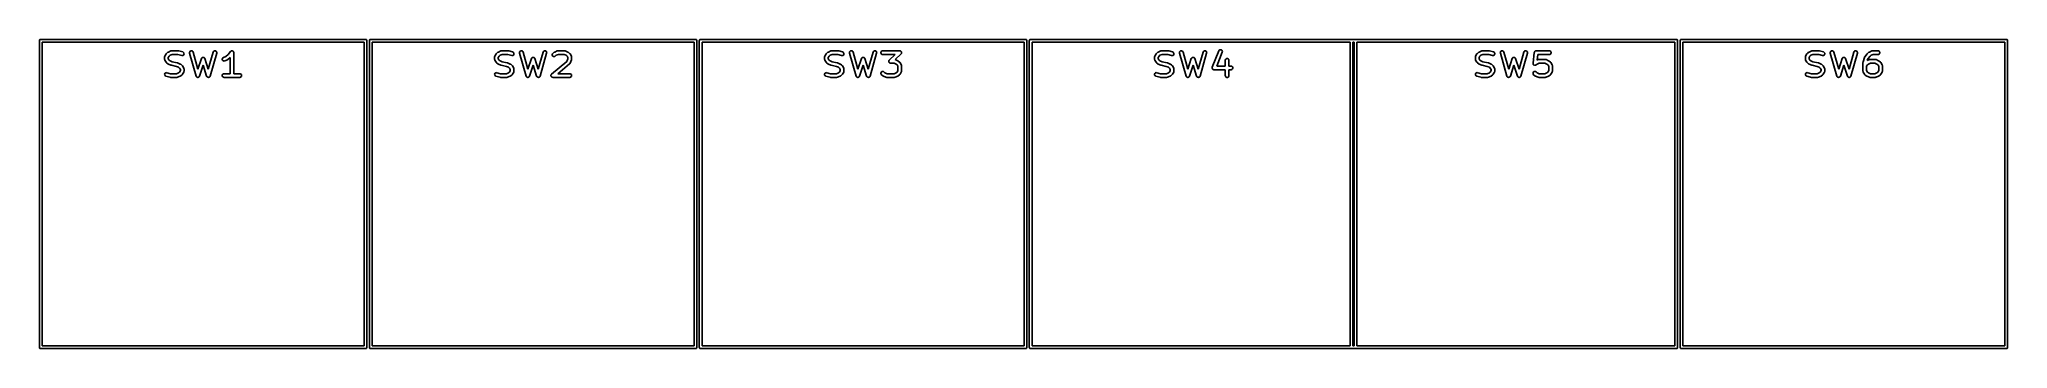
# Model space of a CAD drawing. Extents: x 113 to 222, y -82 to -65.
import ezdxf

# ---------------------------------------------------------------- set-up
doc = ezdxf.new("R2010")
doc.units = 0
doc.header["$MEASUREMENT"] = 0
doc.layers.add('BLACK', color=7, linetype='CONTINUOUS')

msp = doc.modelspace()

# ---------------------------------------------------------------- linework, layer by layer
at = {"layer": 'BLACK', "linetype": 'CONTINUOUS'}
for p, q in [((112.844, -65.1466), (112.846, -65.1402)), ((112.844, -65.1533), (112.844, -65.1466)), ((112.844, -82.1667), (112.844, -65.1533)), ((112.846, -65.1402), (112.847, -65.1335)), ((112.847, -65.1335), (112.851, -65.1277)), ((112.851, -65.1277), (112.853, -65.1213)), ((112.853, -65.1213), (112.857, -65.1161)), ((112.857, -65.1161), (112.861, -65.1103)), ((112.861, -65.1103), (112.866, -65.1059)), ((112.866, -65.1059), (112.87, -65.1007)), ((112.87, -65.1007), (112.876, -65.0973)), ((112.876, -65.0973), (112.881, -65.093)), ((112.881, -65.093), (112.888, -65.0907)), ((112.888, -65.0907), (112.894, -65.0873)), ((112.894, -65.0873), (112.9, -65.0861)), ((112.9, -65.0861), (112.907, -65.0838)), ((112.907, -65.0838), (112.913, -65.0838)), ((112.913, -65.0838), (112.913, -65.0838)), ((112.913, -65.0838), (130.927, -65.0838)), ((112.996, -65.2362), (112.996, -82.0838)), ((130.844, -65.2362), (112.996, -65.2362)), ((130.844, -82.0838), (130.844, -65.2362)), ((130.927, -65.0838), (130.933, -65.0838)), ((130.927, -65.0838), (130.927, -65.0838)), ((130.933, -65.0838), (130.94, -65.0861)), ((130.94, -65.0861), (130.946, -65.0873)), ((130.946, -65.0873), (130.952, -65.0907)), ((130.952, -65.0907), (130.959, -65.093)), ((130.959, -65.093), (130.964, -65.0973)), ((130.964, -65.0973), (130.97, -65.1007)), ((130.97, -65.1007), (130.974, -65.1059)), ((130.974, -65.1059), (130.979, -65.1103)), ((130.979, -65.1103), (130.983, -65.1161)), ((130.983, -65.1161), (130.987, -65.1213)), ((130.987, -65.1213), (130.989, -65.1277)), ((130.989, -65.1277), (130.993, -65.1335)), ((130.993, -65.1335), (130.994, -65.1402)), ((130.994, -65.1402), (130.996, -65.1466)), ((130.996, -65.1466), (130.996, -65.1533)), ((130.996, -65.1533), (130.996, -65.1533)), ((130.996, -65.1533), (130.996, -82.1667)), ((131.132, -65.1466), (131.134, -65.1402)), ((131.132, -65.1533), (131.132, -65.1466)), ((131.132, -82.1667), (131.132, -65.1533)), ((131.134, -65.1402), (131.135, -65.1335)), ((131.135, -65.1335), (131.139, -65.1277)), ((131.139, -65.1277), (131.141, -65.1213)), ((131.141, -65.1213), (131.145, -65.1161)), ((131.145, -65.1161), (131.149, -65.1103)), ((131.149, -65.1103), (131.154, -65.1059)), ((131.154, -65.1059), (131.158, -65.1007)), ((131.158, -65.1007), (131.164, -65.0973)), ((131.164, -65.0973), (131.169, -65.093)), ((131.169, -65.093), (131.176, -65.0907)), ((131.176, -65.0907), (131.182, -65.0873)), ((131.182, -65.0873), (131.188, -65.0861)), ((131.188, -65.0861), (131.195, -65.0838)), ((131.195, -65.0838), (131.201, -65.0838)), ((131.201, -65.0838), (131.201, -65.0838)), ((131.201, -65.0838), (149.215, -65.0838)), ((131.284, -65.2362), (131.284, -82.0838)), ((149.132, -65.2362), (131.284, -65.2362)), ((149.132, -82.0838), (149.132, -65.2362)), ((149.215, -65.0838), (149.221, -65.0838)), ((149.215, -65.0838), (149.215, -65.0838)), ((149.221, -65.0838), (149.228, -65.0861)), ((149.228, -65.0861), (149.234, -65.0873)), ((149.234, -65.0873), (149.24, -65.0907)), ((149.24, -65.0907), (149.247, -65.093)), ((149.247, -65.093), (149.252, -65.0973)), ((149.252, -65.0973), (149.258, -65.1007)), ((149.258, -65.1007), (149.262, -65.1059)), ((149.262, -65.1059), (149.267, -65.1103)), ((149.267, -65.1103), (149.271, -65.1161)), ((149.271, -65.1161), (149.275, -65.1213)), ((149.275, -65.1213), (149.277, -65.1277)), ((149.277, -65.1277), (149.281, -65.1335)), ((149.281, -65.1335), (149.282, -65.1402)), ((149.282, -65.1402), (149.284, -65.1466)), ((149.284, -65.1466), (149.284, -65.1533)), ((149.284, -65.1533), (149.284, -65.1533)), ((149.284, -65.1533), (149.284, -82.1667)), ((149.42, -65.1466), (149.422, -65.1402)), ((149.42, -65.1533), (149.42, -65.1466)), ((149.42, -82.1667), (149.42, -65.1533)), ((149.422, -65.1402), (149.423, -65.1335)), ((149.423, -65.1335), (149.427, -65.1277)), ((149.427, -65.1277), (149.429, -65.1213)), ((149.429, -65.1213), (149.433, -65.1161)), ((149.433, -65.1161), (149.437, -65.1103)), ((149.437, -65.1103), (149.442, -65.1059)), ((149.442, -65.1059), (149.446, -65.1007)), ((149.446, -65.1007), (149.452, -65.0973)), ((149.452, -65.0973), (149.457, -65.093)), ((149.457, -65.093), (149.464, -65.0907)), ((149.464, -65.0907), (149.47, -65.0873)), ((149.47, -65.0873), (149.476, -65.0861)), ((149.476, -65.0861), (149.483, -65.0838)), ((149.483, -65.0838), (149.489, -65.0838)), ((149.489, -65.0838), (149.489, -65.0838)), ((149.489, -65.0838), (167.503, -65.0838)), ((149.572, -65.2362), (149.572, -82.0838)), ((167.42, -65.2362), (149.572, -65.2362)), ((167.42, -82.0838), (167.42, -65.2362)), ((167.503, -65.0838), (167.509, -65.0838)), ((167.503, -65.0838), (167.503, -65.0838)), ((167.509, -65.0838), (167.516, -65.0861)), ((167.516, -65.0861), (167.522, -65.0873)), ((167.522, -65.0873), (167.528, -65.0907)), ((167.528, -65.0907), (167.535, -65.093)), ((167.535, -65.093), (167.54, -65.0973)), ((167.54, -65.0973), (167.546, -65.1007)), ((167.546, -65.1007), (167.55, -65.1059)), ((167.55, -65.1059), (167.555, -65.1103)), ((167.555, -65.1103), (167.559, -65.1161)), ((167.559, -65.1161), (167.563, -65.1213)), ((167.563, -65.1213), (167.565, -65.1277)), ((167.565, -65.1277), (167.569, -65.1335)), ((167.569, -65.1335), (167.57, -65.1402)), ((167.57, -65.1402), (167.572, -65.1466)), ((167.572, -65.1466), (167.572, -65.1533)), ((167.572, -65.1533), (167.572, -65.1533)), ((167.572, -65.1533), (167.572, -82.1667)), ((167.708, -65.1466), (167.71, -65.1402)), ((167.708, -65.1533), (167.708, -65.1466)), ((167.708, -82.1667), (167.708, -65.1533)), ((167.71, -65.1402), (167.711, -65.1335)), ((167.711, -65.1335), (167.715, -65.1277)), ((167.715, -65.1277), (167.717, -65.1213)), ((167.717, -65.1213), (167.721, -65.1161)), ((167.721, -65.1161), (167.725, -65.1103)), ((167.725, -65.1103), (167.73, -65.1059)), ((167.73, -65.1059), (167.734, -65.1007)), ((167.734, -65.1007), (167.74, -65.0973)), ((167.74, -65.0973), (167.745, -65.093)), ((167.745, -65.093), (167.752, -65.0907)), ((167.752, -65.0907), (167.758, -65.0873)), ((167.758, -65.0873), (167.764, -65.0861)), ((167.764, -65.0861), (167.771, -65.0838)), ((167.771, -65.0838), (167.777, -65.0838)), ((167.777, -65.0838), (167.777, -65.0838)), ((167.777, -65.0838), (203.571, -65.0838)), ((167.86, -65.2362), (167.86, -82.0838)), ((185.488, -65.2362), (167.86, -65.2362)), ((185.488, -82.0838), (185.488, -65.2362)), ((185.64, -65.2362), (185.64, -82.0838)), ((185.708, -65.2362), (185.64, -65.2362)), ((185.708, -82.0838), (185.708, -65.2362)), ((185.86, -65.2362), (185.86, -82.0838)), ((203.488, -65.2362), (185.86, -65.2362)), ((203.488, -82.0838), (203.488, -65.2362)), ((203.571, -65.0838), (203.571, -65.0838)), ((203.571, -65.0838), (203.577, -65.0838)), ((203.577, -65.0838), (203.584, -65.0861)), ((203.584, -65.0861), (203.59, -65.0873)), ((203.59, -65.0873), (203.596, -65.0907)), ((203.596, -65.0907), (203.603, -65.093)), ((203.603, -65.093), (203.608, -65.0973)), ((203.608, -65.0973), (203.614, -65.1007)), ((203.614, -65.1007), (203.618, -65.1059)), ((203.618, -65.1059), (203.623, -65.1103)), ((203.623, -65.1103), (203.627, -65.1161)), ((203.627, -65.1161), (203.631, -65.1213)), ((203.631, -65.1213), (203.633, -65.1277)), ((203.633, -65.1277), (203.637, -65.1335)), ((203.637, -65.1335), (203.638, -65.1402)), ((203.638, -65.1402), (203.64, -65.1466)), ((203.64, -65.1466), (203.64, -65.1533)), ((203.64, -65.1533), (203.64, -65.1533)), ((203.64, -65.1533), (203.64, -82.1667)), ((203.776, -65.1466), (203.778, -65.1402)), ((203.776, -65.1533), (203.776, -65.1466)), ((203.776, -82.1667), (203.776, -65.1533)), ((203.778, -65.1402), (203.779, -65.1335)), ((203.779, -65.1335), (203.783, -65.1277)), ((203.783, -65.1277), (203.785, -65.1213)), ((203.785, -65.1213), (203.789, -65.1161)), ((203.789, -65.1161), (203.793, -65.1103)), ((203.793, -65.1103), (203.798, -65.1059)), ((203.798, -65.1059), (203.802, -65.1007)), ((203.802, -65.1007), (203.808, -65.0973)), ((203.808, -65.0973), (203.813, -65.093)), ((203.813, -65.093), (203.82, -65.0907)), ((203.82, -65.0907), (203.826, -65.0873)), ((203.826, -65.0873), (203.832, -65.0861)), ((203.832, -65.0861), (203.839, -65.0838)), ((203.839, -65.0838), (203.845, -65.0838)), ((203.845, -65.0838), (203.845, -65.0838)), ((203.845, -65.0838), (221.859, -65.0838)), ((203.928, -65.2362), (203.928, -82.0838)), ((221.776, -65.2362), (203.928, -65.2362)), ((221.776, -82.0838), (221.776, -65.2362)), ((221.859, -65.0838), (221.865, -65.0838)), ((221.859, -65.0838), (221.859, -65.0838)), ((221.865, -65.0838), (221.872, -65.0861)), ((221.872, -65.0861), (221.878, -65.0873)), ((221.878, -65.0873), (221.884, -65.0907)), ((221.884, -65.0907), (221.891, -65.093)), ((221.891, -65.093), (221.896, -65.0973)), ((221.896, -65.0973), (221.902, -65.1007)), ((221.902, -65.1007), (221.906, -65.1059)), ((221.906, -65.1059), (221.911, -65.1103)), ((221.911, -65.1103), (221.915, -65.1161)), ((221.915, -65.1161), (221.919, -65.1213)), ((221.919, -65.1213), (221.921, -65.1277)), ((221.921, -65.1277), (221.925, -65.1335)), ((221.925, -65.1335), (221.926, -65.1402)), ((221.926, -65.1402), (221.928, -65.1466)), ((221.928, -65.1466), (221.928, -65.1533)), ((221.928, -65.1533), (221.928, -65.1533)), ((221.928, -65.1533), (221.928, -82.1667)), ((119.786, -66.0627), (119.788, -66.0531)), ((119.786, -66.1836), (119.786, -66.0627)), ((119.788, -66.1932), (119.786, -66.1836)), ((119.788, -66.0434), (119.791, -66.0358)), ((119.788, -66.0531), (119.788, -66.0434)), ((119.788, -66.203), (119.788, -66.1932)), ((119.791, -66.2105), (119.788, -66.203)), ((119.791, -66.0358), (119.793, -66.0279)), ((119.793, -66.2184), (119.791, -66.2105)), ((119.793, -66.0279), (119.797, -66.0195)), ((119.797, -66.2268), (119.793, -66.2184)), ((119.797, -66.0195), (119.801, -66.0104)), ((119.801, -66.2359), (119.797, -66.2268)), ((119.801, -66.0104), (119.873, -65.8895)), ((119.873, -66.3569), (119.801, -66.2359)), ((119.873, -65.8895), (119.885, -65.8767)), ((119.885, -66.3697), (119.873, -66.3569)), ((119.885, -65.8767), (119.896, -65.8637)), ((119.896, -66.3826), (119.885, -66.3697)), ((119.896, -65.8637), (119.968, -65.8032)), ((119.968, -66.4431), (119.896, -66.3826)), ((119.968, -65.8032), (119.981, -65.7956)), ((119.981, -66.4507), (119.968, -66.4431)), ((119.981, -65.7956), (119.994, -65.7875)), ((119.994, -66.4588), (119.981, -66.4507)), ((120.039, -66.0088), (119.99, -66.0908)), ((119.99, -66.0908), (119.99, -66.1555)), ((119.99, -66.1555), (120.039, -66.2376)), ((119.994, -65.7875), (120.139, -65.727)), ((120.139, -66.5193), (119.994, -66.4588)), ((120.086, -65.9691), (120.039, -66.0088)), ((120.039, -66.2376), (120.086, -66.2772)), ((120.199, -65.9224), (120.086, -65.9691)), ((120.086, -66.2772), (120.208, -66.328)), ((120.139, -65.727), (120.142, -65.7265)), ((120.149, -66.5214), (120.139, -66.5193)), ((120.142, -65.7265), (120.144, -65.7253)), ((120.144, -65.7253), (120.159, -65.7226)), ((120.158, -66.525), (120.149, -66.5214)), ((120.438, -66.5835), (120.158, -66.525)), ((120.159, -65.7226), (120.174, -65.7193)), ((120.174, -65.7193), (120.176, -65.7196)), ((120.176, -65.7196), (120.178, -65.7192)), ((120.178, -65.7192), (120.541, -65.7192)), ((120.527, -65.9224), (120.199, -65.9224)), ((120.208, -66.328), (120.489, -66.3865)), ((120.489, -66.3865), (120.498, -66.3901)), ((120.498, -66.3901), (120.508, -66.3922)), ((120.508, -66.3922), (120.653, -66.4527)), ((120.732, -65.9791), (120.527, -65.9224)), ((120.541, -65.7192), (120.555, -65.7216)), ((120.555, -65.7216), (120.568, -65.7229)), ((120.568, -65.7229), (120.786, -65.7834)), ((120.653, -66.4527), (120.666, -66.4609)), ((120.666, -66.4609), (120.679, -66.4684)), ((120.679, -66.4684), (120.751, -66.5289)), ((120.767, -65.9825), (120.732, -65.9791)), ((120.751, -66.5289), (120.762, -66.5419)), ((120.801, -65.9737), (120.767, -65.9825)), ((120.786, -65.7834), (120.818, -65.7986)), ((120.83, -65.9537), (120.801, -65.9737)), ((120.818, -65.7986), (120.843, -65.8237)), ((120.851, -65.925), (120.83, -65.9537)), ((120.843, -65.8237), (120.857, -65.8559)), ((120.86, -65.891), (120.851, -65.925)), ((120.857, -65.8559), (120.86, -65.891)), ((121.166, -65.8136), (121.174, -65.7794)), ((121.169, -65.8487), (121.166, -65.8136)), ((121.532, -67.1187), (121.169, -65.8487)), ((121.174, -65.7794), (121.194, -65.7501)), ((121.194, -65.7501), (121.222, -65.7294)), ((121.222, -65.7294), (121.256, -65.7197)), ((121.256, -65.7197), (121.292, -65.7222)), ((121.292, -65.7222), (121.324, -65.7366)), ((121.324, -65.7366), (121.349, -65.7611)), ((121.349, -65.7611), (121.365, -65.7929)), ((121.365, -65.7929), (121.635, -66.7402)), ((121.635, -66.7402), (121.823, -66.1527)), ((121.92, -66.517), (121.726, -67.1217)), ((121.823, -66.1527), (121.825, -66.1491)), ((121.825, -66.1491), (121.826, -66.1452)), ((121.826, -66.1452), (121.833, -66.1336)), ((121.833, -66.1336), (121.84, -66.1214)), ((121.84, -66.1214), (121.843, -66.1187)), ((121.843, -66.1187), (121.845, -66.1153)), ((121.845, -66.1153), (121.856, -66.1069)), ((121.856, -66.1069), (121.866, -66.0977)), ((121.866, -66.0977), (121.87, -66.0962)), ((121.87, -66.0962), (121.873, -66.0937)), ((121.873, -66.0937), (121.886, -66.0895)), ((121.886, -66.0895), (121.898, -66.0843)), ((121.898, -66.0843), (121.902, -66.0842)), ((121.902, -66.0842), (121.906, -66.083)), ((121.906, -66.083), (121.92, -66.0835)), ((121.92, -66.0835), (121.934, -66.083)), ((122.114, -67.1217), (121.92, -66.517)), ((121.934, -66.083), (121.938, -66.0842)), ((121.938, -66.0842), (121.942, -66.0843)), ((121.942, -66.0843), (121.954, -66.0895)), ((121.954, -66.0895), (121.967, -66.0937)), ((121.967, -66.0937), (121.97, -66.0962)), ((121.97, -66.0962), (121.974, -66.0977)), ((121.974, -66.0977), (121.984, -66.1069)), ((121.984, -66.1069), (121.995, -66.1153)), ((121.995, -66.1153), (121.997, -66.1187)), ((121.997, -66.1187), (122, -66.1214)), ((122, -66.1214), (122.007, -66.1336)), ((122.007, -66.1336), (122.014, -66.1452)), ((122.014, -66.1452), (122.015, -66.1491)), ((122.015, -66.1491), (122.017, -66.1527)), ((122.017, -66.1527), (122.205, -66.7402)), ((122.205, -66.7402), (122.475, -65.7929)), ((122.671, -65.8487), (122.308, -67.1187)), ((122.475, -65.7929), (122.491, -65.7611)), ((122.491, -65.7611), (122.516, -65.7366)), ((122.516, -65.7366), (122.548, -65.7222)), ((122.548, -65.7222), (122.584, -65.7197)), ((122.584, -65.7197), (122.618, -65.7294)), ((122.618, -65.7294), (122.646, -65.7501)), ((122.646, -65.7501), (122.666, -65.7794)), ((122.666, -65.7794), (122.674, -65.8136)), ((122.674, -65.8136), (122.671, -65.8487)), ((122.98, -66.1706), (122.991, -66.1369)), ((122.982, -66.2058), (122.98, -66.1706)), ((122.996, -66.2384), (122.982, -66.2058)), ((122.991, -66.1369), (123.012, -66.1089)), ((123.019, -66.2644), (122.996, -66.2384)), ((123.012, -66.1089), (123.042, -66.0898)), ((123.051, -66.2806), (123.019, -66.2644)), ((123.042, -66.0898), (123.173, -66.0353)), ((123.086, -66.2851), (123.051, -66.2806)), ((123.12, -66.2774), (123.086, -66.2851)), ((123.265, -66.2169), (123.12, -66.2774)), ((123.173, -66.0353), (123.299, -65.9307)), ((123.278, -66.2087), (123.265, -66.2169)), ((123.291, -66.2012), (123.278, -66.2087)), ((123.415, -66.0982), (123.291, -66.2012)), ((123.299, -65.9307), (123.437, -65.7573)), ((123.415, -66.9892), (123.415, -66.0982)), ((123.437, -65.7573), (123.438, -65.7565)), ((123.438, -65.7565), (123.439, -65.7555)), ((123.439, -65.7555), (123.451, -65.7449)), ((123.451, -65.7449), (123.464, -65.734)), ((123.464, -65.734), (123.465, -65.7336)), ((123.465, -65.7336), (123.466, -65.7328)), ((123.466, -65.7328), (123.481, -65.7272)), ((123.481, -65.7272), (123.497, -65.7212)), ((123.497, -65.7212), (123.498, -65.7211)), ((123.498, -65.7211), (123.499, -65.7207)), ((123.499, -65.7207), (123.515, -65.7207)), ((123.515, -65.7207), (123.532, -65.7203)), ((123.532, -65.7203), (123.533, -65.7207)), ((123.533, -65.7207), (123.534, -65.7207)), ((123.534, -65.7207), (123.55, -65.7264)), ((123.55, -65.7264), (123.565, -65.7316)), ((123.565, -65.7316), (123.566, -65.7324)), ((123.566, -65.7324), (123.567, -65.7328)), ((123.567, -65.7328), (123.58, -65.7434)), ((123.58, -65.7434), (123.593, -65.7537)), ((123.593, -65.7537), (123.593, -65.7547)), ((123.593, -65.7547), (123.594, -65.7555)), ((123.594, -65.7555), (123.603, -65.7697)), ((123.603, -65.7697), (123.611, -65.7838)), ((123.611, -65.7838), (123.611, -65.785)), ((123.611, -65.785), (123.612, -65.786)), ((123.612, -65.786), (123.615, -65.8023)), ((123.615, -65.8023), (123.618, -65.8184)), ((123.618, -65.8184), (123.618, -65.8196)), ((123.618, -65.8196), (123.618, -65.8208)), ((123.618, -65.8208), (123.618, -66.9892)), ((138.074, -66.0627), (138.076, -66.0531)), ((138.074, -66.1836), (138.074, -66.0627)), ((138.076, -66.1932), (138.074, -66.1836)), ((138.076, -66.0434), (138.079, -66.0358)), ((138.076, -66.0531), (138.076, -66.0434)), ((138.076, -66.203), (138.076, -66.1932)), ((138.079, -66.2105), (138.076, -66.203)), ((138.079, -66.0358), (138.081, -66.0279)), ((138.081, -66.2184), (138.079, -66.2105)), ((138.081, -66.0279), (138.085, -66.0195)), ((138.085, -66.2268), (138.081, -66.2184)), ((138.085, -66.0195), (138.089, -66.0104)), ((138.089, -66.2359), (138.085, -66.2268)), ((138.089, -66.0104), (138.161, -65.8895)), ((138.161, -66.3569), (138.089, -66.2359)), ((138.161, -65.8895), (138.173, -65.8767)), ((138.173, -66.3697), (138.161, -66.3569)), ((138.173, -65.8767), (138.184, -65.8637)), ((138.184, -66.3826), (138.173, -66.3697)), ((138.184, -65.8637), (138.256, -65.8032)), ((138.256, -66.4431), (138.184, -66.3826)), ((138.256, -65.8032), (138.269, -65.7956)), ((138.269, -66.4507), (138.256, -66.4431)), ((138.269, -65.7956), (138.282, -65.7875)), ((138.282, -66.4588), (138.269, -66.4507)), ((138.327, -66.0088), (138.278, -66.0908)), ((138.278, -66.0908), (138.278, -66.1555)), ((138.278, -66.1555), (138.327, -66.2376)), ((138.282, -65.7875), (138.427, -65.727)), ((138.427, -66.5193), (138.282, -66.4588)), ((138.374, -65.9691), (138.327, -66.0088)), ((138.327, -66.2376), (138.374, -66.2772)), ((138.487, -65.9224), (138.374, -65.9691)), ((138.374, -66.2772), (138.496, -66.328)), ((138.427, -65.727), (138.43, -65.7265)), ((138.437, -66.5214), (138.427, -66.5193)), ((138.43, -65.7265), (138.432, -65.7253)), ((138.432, -65.7253), (138.447, -65.7226)), ((138.446, -66.525), (138.437, -66.5214)), ((138.726, -66.5835), (138.446, -66.525)), ((138.447, -65.7226), (138.462, -65.7193)), ((138.462, -65.7193), (138.464, -65.7196)), ((138.464, -65.7196), (138.466, -65.7192)), ((138.466, -65.7192), (138.829, -65.7192)), ((138.815, -65.9224), (138.487, -65.9224)), ((138.496, -66.328), (138.777, -66.3865)), ((138.777, -66.3865), (138.786, -66.3901)), ((138.786, -66.3901), (138.796, -66.3922)), ((138.796, -66.3922), (138.941, -66.4527)), ((139.02, -65.9791), (138.815, -65.9224)), ((138.829, -65.7192), (138.843, -65.7216)), ((138.843, -65.7216), (138.856, -65.7229)), ((138.856, -65.7229), (139.074, -65.7834)), ((138.941, -66.4527), (138.954, -66.4609)), ((138.954, -66.4609), (138.967, -66.4684)), ((138.967, -66.4684), (139.039, -66.5289)), ((139.055, -65.9825), (139.02, -65.9791)), ((139.039, -66.5289), (139.05, -66.5419)), ((139.089, -65.9737), (139.055, -65.9825)), ((139.074, -65.7834), (139.106, -65.7986)), ((139.118, -65.9537), (139.089, -65.9737)), ((139.106, -65.7986), (139.131, -65.8237)), ((139.139, -65.925), (139.118, -65.9537)), ((139.131, -65.8237), (139.145, -65.8559)), ((139.148, -65.891), (139.139, -65.925)), ((139.145, -65.8559), (139.148, -65.891)), ((139.454, -65.8136), (139.462, -65.7794)), ((139.457, -65.8487), (139.454, -65.8136)), ((139.82, -67.1187), (139.457, -65.8487)), ((139.462, -65.7794), (139.482, -65.7501)), ((139.482, -65.7501), (139.51, -65.7294)), ((139.51, -65.7294), (139.544, -65.7197)), ((139.544, -65.7197), (139.58, -65.7222)), ((139.58, -65.7222), (139.612, -65.7366)), ((139.612, -65.7366), (139.637, -65.7611)), ((139.637, -65.7611), (139.653, -65.7929)), ((139.653, -65.7929), (139.923, -66.7402)), ((139.923, -66.7402), (140.111, -66.1527)), ((140.208, -66.517), (140.014, -67.1217)), ((140.111, -66.1527), (140.113, -66.1491)), ((140.113, -66.1491), (140.114, -66.1452)), ((140.114, -66.1452), (140.121, -66.1336)), ((140.121, -66.1336), (140.128, -66.1214)), ((140.128, -66.1214), (140.131, -66.1187)), ((140.131, -66.1187), (140.133, -66.1153)), ((140.133, -66.1153), (140.144, -66.1069)), ((140.144, -66.1069), (140.154, -66.0977)), ((140.154, -66.0977), (140.158, -66.0962)), ((140.158, -66.0962), (140.161, -66.0937)), ((140.161, -66.0937), (140.174, -66.0895)), ((140.174, -66.0895), (140.186, -66.0843)), ((140.186, -66.0843), (140.19, -66.0842)), ((140.19, -66.0842), (140.194, -66.083)), ((140.194, -66.083), (140.208, -66.0835)), ((140.208, -66.0835), (140.222, -66.083)), ((140.402, -67.1217), (140.208, -66.517)), ((140.222, -66.083), (140.226, -66.0842)), ((140.226, -66.0842), (140.23, -66.0843)), ((140.23, -66.0843), (140.242, -66.0895)), ((140.242, -66.0895), (140.255, -66.0937)), ((140.255, -66.0937), (140.258, -66.0962)), ((140.258, -66.0962), (140.262, -66.0977)), ((140.262, -66.0977), (140.272, -66.1069)), ((140.272, -66.1069), (140.283, -66.1153)), ((140.283, -66.1153), (140.285, -66.1187)), ((140.285, -66.1187), (140.288, -66.1214)), ((140.288, -66.1214), (140.295, -66.1336)), ((140.295, -66.1336), (140.302, -66.1452)), ((140.302, -66.1452), (140.303, -66.1491)), ((140.303, -66.1491), (140.305, -66.1527)), ((140.305, -66.1527), (140.493, -66.7402)), ((140.493, -66.7402), (140.763, -65.7929)), ((140.959, -65.8487), (140.596, -67.1187)), ((140.763, -65.7929), (140.779, -65.7611)), ((140.779, -65.7611), (140.804, -65.7366)), ((140.804, -65.7366), (140.836, -65.7222)), ((140.836, -65.7222), (140.872, -65.7197)), ((140.872, -65.7197), (140.906, -65.7294)), ((140.906, -65.7294), (140.934, -65.7501)), ((140.934, -65.7501), (140.954, -65.7794)), ((140.954, -65.7794), (140.962, -65.8136)), ((140.962, -65.8136), (140.959, -65.8487)), ((141.232, -67.0127), (142.083, -66.3035)), ((141.269, -65.9237), (141.281, -65.8906)), ((141.269, -65.959), (141.269, -65.9237)), ((141.281, -65.9922), (141.269, -65.959)), ((141.281, -65.8906), (141.304, -65.8637)), ((141.304, -66.0193), (141.281, -65.9922)), ((141.304, -65.8637), (141.377, -65.8032)), ((141.334, -66.0371), (141.304, -66.0193)), ((141.369, -66.0433), (141.334, -66.0371)), ((141.404, -66.0373), (141.369, -66.0433)), ((141.377, -65.8032), (141.39, -65.7956)), ((141.39, -65.7956), (141.403, -65.7875)), ((141.403, -65.7875), (141.548, -65.727)), ((141.434, -66.0198), (141.404, -66.0373)), ((141.495, -65.9691), (141.434, -66.0198)), ((141.607, -65.9224), (141.495, -65.9691)), ((141.548, -65.727), (141.55, -65.7265)), ((141.55, -65.7265), (141.552, -65.7253)), ((141.552, -65.7253), (141.567, -65.7226)), ((141.567, -65.7226), (141.582, -65.7193)), ((142.232, -66.4431), (141.577, -66.9892)), ((141.582, -65.7193), (141.585, -65.7196)), ((141.585, -65.7196), (141.587, -65.7192)), ((141.587, -65.7192), (141.95, -65.7192)), ((141.929, -65.9224), (141.607, -65.9224)), ((142.042, -65.9691), (141.929, -65.9224)), ((141.95, -65.7192), (141.952, -65.7196)), ((141.952, -65.7196), (141.954, -65.7193)), ((141.954, -65.7193), (141.969, -65.7226)), ((141.969, -65.7226), (141.984, -65.7253)), ((141.984, -65.7253), (141.987, -65.7265)), ((141.987, -65.7265), (141.989, -65.727)), ((141.989, -65.727), (142.134, -65.7875)), ((142.089, -66.0088), (142.042, -65.9691)), ((142.083, -66.3035), (142.138, -66.1641)), ((142.138, -66.0908), (142.089, -66.0088)), ((142.134, -65.7875), (142.147, -65.7956)), ((142.138, -66.1641), (142.138, -66.0908)), ((142.147, -65.7956), (142.16, -65.8032)), ((142.16, -65.8032), (142.232, -65.8637)), ((142.232, -65.8637), (142.243, -65.8766)), ((142.237, -66.4374), (142.232, -66.4431)), ((142.243, -66.4328), (142.237, -66.4374)), ((142.243, -65.8766), (142.255, -65.8895)), ((142.249, -66.424), (142.243, -66.4328)), ((142.255, -66.4162), (142.249, -66.424)), ((142.255, -65.8895), (142.327, -66.0104)), ((142.258, -66.4091), (142.255, -66.4162)), ((142.262, -66.4028), (142.258, -66.4091)), ((142.334, -66.2214), (142.262, -66.4028)), ((142.327, -66.0104), (142.331, -66.0195)), ((142.331, -66.0195), (142.335, -66.0279)), ((142.335, -66.2198), (142.334, -66.2214)), ((142.335, -66.0279), (142.337, -66.0358)), ((142.338, -66.2026), (142.335, -66.2184)), ((142.335, -66.2184), (142.335, -66.2198)), ((142.337, -66.0358), (142.34, -66.0434)), ((142.342, -66.1868), (142.338, -66.2026)), ((142.34, -66.0434), (142.34, -66.0531)), ((142.34, -66.0531), (142.342, -66.0627)), ((142.342, -66.1836), (142.341, -66.1852)), ((142.341, -66.1852), (142.342, -66.1868)), ((142.342, -66.0627), (142.342, -66.1836)), ((156.362, -66.0627), (156.364, -66.0531)), ((156.362, -66.1836), (156.362, -66.0627)), ((156.364, -66.1932), (156.362, -66.1836)), ((156.364, -66.0434), (156.367, -66.0358)), ((156.364, -66.0531), (156.364, -66.0434)), ((156.364, -66.203), (156.364, -66.1932)), ((156.367, -66.2105), (156.364, -66.203)), ((156.367, -66.0358), (156.369, -66.0279)), ((156.369, -66.2184), (156.367, -66.2105)), ((156.369, -66.0279), (156.373, -66.0195)), ((156.373, -66.2268), (156.369, -66.2184)), ((156.373, -66.0195), (156.377, -66.0104)), ((156.377, -66.2359), (156.373, -66.2268)), ((156.377, -66.0104), (156.449, -65.8895)), ((156.449, -66.3569), (156.377, -66.2359)), ((156.449, -65.8895), (156.461, -65.8767)), ((156.461, -66.3697), (156.449, -66.3569)), ((156.461, -65.8767), (156.472, -65.8637)), ((156.472, -66.3826), (156.461, -66.3697)), ((156.472, -65.8637), (156.544, -65.8032)), ((156.544, -66.4431), (156.472, -66.3826)), ((156.544, -65.8032), (156.557, -65.7956)), ((156.557, -66.4507), (156.544, -66.4431)), ((156.557, -65.7956), (156.57, -65.7875)), ((156.57, -66.4588), (156.557, -66.4507)), ((156.615, -66.0088), (156.566, -66.0908)), ((156.566, -66.0908), (156.566, -66.1555)), ((156.566, -66.1555), (156.615, -66.2376)), ((156.57, -65.7875), (156.715, -65.727)), ((156.715, -66.5193), (156.57, -66.4588)), ((156.662, -65.9691), (156.615, -66.0088)), ((156.615, -66.2376), (156.662, -66.2772)), ((156.775, -65.9224), (156.662, -65.9691)), ((156.662, -66.2772), (156.784, -66.328)), ((156.715, -65.727), (156.718, -65.7265)), ((156.725, -66.5214), (156.715, -66.5193)), ((156.718, -65.7265), (156.72, -65.7253)), ((156.72, -65.7253), (156.735, -65.7226)), ((156.734, -66.525), (156.725, -66.5214)), ((157.014, -66.5835), (156.734, -66.525)), ((156.735, -65.7226), (156.75, -65.7193)), ((156.75, -65.7193), (156.752, -65.7196)), ((156.752, -65.7196), (156.754, -65.7192)), ((156.754, -65.7192), (157.117, -65.7192)), ((157.103, -65.9224), (156.775, -65.9224)), ((156.784, -66.328), (157.065, -66.3865)), ((157.065, -66.3865), (157.074, -66.3901)), ((157.074, -66.3901), (157.084, -66.3922)), ((157.084, -66.3922), (157.229, -66.4527)), ((157.308, -65.9791), (157.103, -65.9224)), ((157.117, -65.7192), (157.131, -65.7216)), ((157.131, -65.7216), (157.144, -65.7229)), ((157.144, -65.7229), (157.362, -65.7834)), ((157.229, -66.4527), (157.242, -66.4609)), ((157.242, -66.4609), (157.255, -66.4684)), ((157.255, -66.4684), (157.327, -66.5289)), ((157.343, -65.9825), (157.308, -65.9791)), ((157.327, -66.5289), (157.338, -66.5419)), ((157.377, -65.9737), (157.343, -65.9825)), ((157.362, -65.7834), (157.394, -65.7986)), ((157.406, -65.9537), (157.377, -65.9737)), ((157.394, -65.7986), (157.419, -65.8237)), ((157.427, -65.925), (157.406, -65.9537)), ((157.419, -65.8237), (157.433, -65.8559)), ((157.436, -65.891), (157.427, -65.925)), ((157.433, -65.8559), (157.436, -65.891)), ((157.742, -65.8136), (157.75, -65.7794)), ((157.745, -65.8487), (157.742, -65.8136)), ((158.108, -67.1187), (157.745, -65.8487)), ((157.75, -65.7794), (157.77, -65.7501)), ((157.77, -65.7501), (157.798, -65.7294)), ((157.798, -65.7294), (157.832, -65.7197)), ((157.832, -65.7197), (157.868, -65.7222)), ((157.868, -65.7222), (157.9, -65.7366)), ((157.9, -65.7366), (157.925, -65.7611)), ((157.925, -65.7611), (157.941, -65.7929)), ((157.941, -65.7929), (158.211, -66.7402)), ((158.211, -66.7402), (158.399, -66.1527)), ((158.496, -66.517), (158.302, -67.1217)), ((158.399, -66.1527), (158.401, -66.1491)), ((158.401, -66.1491), (158.402, -66.1452)), ((158.402, -66.1452), (158.409, -66.1336)), ((158.409, -66.1336), (158.416, -66.1214)), ((158.416, -66.1214), (158.419, -66.1187)), ((158.419, -66.1187), (158.421, -66.1153)), ((158.421, -66.1153), (158.432, -66.1069)), ((158.432, -66.1069), (158.442, -66.0977)), ((158.442, -66.0977), (158.446, -66.0962)), ((158.446, -66.0962), (158.449, -66.0937)), ((158.449, -66.0937), (158.462, -66.0895)), ((158.462, -66.0895), (158.474, -66.0843)), ((158.474, -66.0843), (158.478, -66.0842)), ((158.478, -66.0842), (158.482, -66.083)), ((158.482, -66.083), (158.496, -66.0835)), ((158.496, -66.0835), (158.51, -66.083)), ((158.69, -67.1217), (158.496, -66.517)), ((158.51, -66.083), (158.514, -66.0842)), ((158.514, -66.0842), (158.518, -66.0843)), ((158.518, -66.0843), (158.53, -66.0895)), ((158.53, -66.0895), (158.543, -66.0937)), ((158.543, -66.0937), (158.546, -66.0962)), ((158.546, -66.0962), (158.55, -66.0977)), ((158.55, -66.0977), (158.56, -66.1069)), ((158.56, -66.1069), (158.571, -66.1153)), ((158.571, -66.1153), (158.573, -66.1187)), ((158.573, -66.1187), (158.576, -66.1214)), ((158.576, -66.1214), (158.583, -66.1336)), ((158.583, -66.1336), (158.59, -66.1452)), ((158.59, -66.1452), (158.591, -66.1491)), ((158.591, -66.1491), (158.593, -66.1527)), ((158.593, -66.1527), (158.781, -66.7402)), ((158.781, -66.7402), (159.051, -65.7929)), ((159.247, -65.8487), (158.884, -67.1187)), ((159.051, -65.7929), (159.067, -65.7611)), ((159.067, -65.7611), (159.092, -65.7366)), ((159.092, -65.7366), (159.124, -65.7222)), ((159.124, -65.7222), (159.16, -65.7197)), ((159.16, -65.7197), (159.194, -65.7294)), ((159.194, -65.7294), (159.222, -65.7501)), ((159.222, -65.7501), (159.242, -65.7794)), ((159.242, -65.7794), (159.25, -65.8136)), ((159.25, -65.8136), (159.247, -65.8487)), ((159.485, -65.8031), (159.497, -65.77)), ((159.485, -65.8384), (159.485, -65.8031)), ((159.497, -65.8716), (159.485, -65.8384)), ((159.497, -65.77), (159.519, -65.7429)), ((159.519, -65.8986), (159.497, -65.8716)), ((159.519, -65.7429), (159.55, -65.7253)), ((159.55, -65.9162), (159.519, -65.8986)), ((159.55, -65.7253), (159.585, -65.7192)), ((159.585, -65.9224), (159.55, -65.9162)), ((159.585, -65.7192), (160.528, -65.7192)), ((160.274, -65.9224), (159.585, -65.9224)), ((159.919, -66.2933), (159.92, -66.2902)), ((159.92, -66.3077), (159.919, -66.2933)), ((159.92, -66.2869), (159.925, -66.2733)), ((159.92, -66.2902), (159.92, -66.2869)), ((159.92, -66.3222), (159.92, -66.3077)), ((159.921, -66.3253), (159.92, -66.3222)), ((159.921, -66.3285), (159.921, -66.3253)), ((159.927, -66.3418), (159.921, -66.3285)), ((159.925, -66.2733), (159.929, -66.2594)), ((159.932, -66.3554), (159.927, -66.3418)), ((159.929, -66.2594), (159.931, -66.2568)), ((159.931, -66.2568), (159.932, -66.2538)), ((159.932, -66.2538), (159.941, -66.2427)), ((159.934, -66.3579), (159.932, -66.3554)), ((159.935, -66.3608), (159.934, -66.3579)), ((159.945, -66.3713), (159.935, -66.3608)), ((159.941, -66.2427), (159.95, -66.231)), ((159.955, -66.3824), (159.945, -66.3713)), ((159.95, -66.231), (160.274, -65.9224)), ((159.957, -66.384), (159.955, -66.3824)), ((159.96, -66.3864), (159.957, -66.384)), ((159.973, -66.3928), (159.96, -66.3864)), ((159.985, -66.4001), (159.973, -66.3928)), ((159.988, -66.4006), (159.985, -66.4001)), ((159.991, -66.4021), (159.988, -66.4006)), ((160.006, -66.4037), (159.991, -66.4021)), ((160.02, -66.4062), (160.006, -66.4037)), ((160.217, -66.4062), (160.02, -66.4062)), ((160.33, -66.4529), (160.217, -66.4062)), ((160.598, -65.8943), (160.268, -66.2084)), ((160.268, -66.2084), (160.272, -66.2091)), ((160.272, -66.2091), (160.274, -66.2103)), ((160.274, -66.2103), (160.277, -66.2108)), ((160.277, -66.2108), (160.422, -66.2713)), ((160.377, -66.4926), (160.33, -66.4529)), ((160.426, -66.5746), (160.377, -66.4926)), ((160.422, -66.2713), (160.435, -66.2795)), ((160.435, -66.2795), (160.448, -66.287)), ((160.448, -66.287), (160.52, -66.3475)), ((160.52, -66.3475), (160.531, -66.3604)), ((160.528, -65.7192), (160.542, -65.7217)), ((160.531, -66.3604), (160.543, -66.3733)), ((160.542, -65.7217), (160.557, -65.7233)), ((160.543, -66.3733), (160.615, -66.4942)), ((160.557, -65.7233), (160.56, -65.7247)), ((160.56, -65.7247), (160.563, -65.7253)), ((160.563, -65.7253), (160.575, -65.7325)), ((160.575, -65.7325), (160.588, -65.739)), ((160.588, -65.739), (160.591, -65.7413)), ((160.591, -65.7413), (160.593, -65.7429)), ((160.593, -65.7429), (160.603, -65.7541)), ((160.607, -65.8827), (160.598, -65.8943)), ((160.603, -65.7541), (160.613, -65.7645)), ((160.616, -65.8716), (160.607, -65.8827)), ((160.613, -65.7645), (160.614, -65.7675)), ((160.614, -65.7675), (160.616, -65.77)), ((160.615, -66.4942), (160.619, -66.5033)), ((160.616, -65.77), (160.621, -65.7836)), ((160.617, -65.8685), (160.616, -65.8716)), ((160.619, -65.8659), (160.617, -65.8685)), ((160.623, -65.852), (160.619, -65.8659)), ((160.619, -66.5033), (160.623, -66.5117)), ((160.621, -65.7836), (160.627, -65.7969)), ((160.628, -65.8384), (160.623, -65.852)), ((160.623, -66.5117), (160.625, -66.5197)), ((160.625, -66.5197), (160.628, -66.5272)), ((160.627, -65.7969), (160.627, -65.8001)), ((160.627, -65.8001), (160.628, -65.8031)), ((160.628, -65.8031), (160.628, -65.8176)), ((160.628, -65.8176), (160.629, -65.8321)), ((160.629, -65.8321), (160.628, -65.8352)), ((160.628, -65.8352), (160.628, -65.8384)), ((160.628, -66.5272), (160.628, -66.5369)), ((160.628, -66.5369), (160.63, -66.5465)), ((174.65, -66.0627), (174.652, -66.0531)), ((174.65, -66.1836), (174.65, -66.0627)), ((174.652, -66.1932), (174.65, -66.1836)), ((174.652, -66.0434), (174.655, -66.0358)), ((174.652, -66.0531), (174.652, -66.0434)), ((174.652, -66.203), (174.652, -66.1932)), ((174.655, -66.2105), (174.652, -66.203)), ((174.655, -66.0358), (174.657, -66.0279)), ((174.657, -66.2184), (174.655, -66.2105)), ((174.657, -66.0279), (174.661, -66.0195)), ((174.661, -66.2268), (174.657, -66.2184)), ((174.661, -66.0195), (174.665, -66.0104)), ((174.665, -66.2359), (174.661, -66.2268)), ((174.665, -66.0104), (174.737, -65.8895)), ((174.737, -66.3569), (174.665, -66.2359)), ((174.737, -65.8895), (174.749, -65.8767)), ((174.749, -66.3697), (174.737, -66.3569)), ((174.749, -65.8767), (174.76, -65.8637)), ((174.76, -66.3826), (174.749, -66.3697)), ((174.76, -65.8637), (174.832, -65.8032)), ((174.832, -66.4431), (174.76, -66.3826)), ((174.832, -65.8032), (174.845, -65.7956)), ((174.845, -66.4507), (174.832, -66.4431)), ((174.845, -65.7956), (174.858, -65.7875)), ((174.858, -66.4588), (174.845, -66.4507)), ((174.903, -66.0088), (174.854, -66.0908)), ((174.854, -66.0908), (174.854, -66.1555)), ((174.854, -66.1555), (174.903, -66.2376)), ((174.858, -65.7875), (175.003, -65.727)), ((175.003, -66.5193), (174.858, -66.4588)), ((174.95, -65.9691), (174.903, -66.0088)), ((174.903, -66.2376), (174.95, -66.2772)), ((175.063, -65.9224), (174.95, -65.9691)), ((174.95, -66.2772), (175.072, -66.328)), ((175.003, -65.727), (175.006, -65.7265)), ((175.013, -66.5214), (175.003, -66.5193)), ((175.006, -65.7265), (175.008, -65.7253)), ((175.008, -65.7253), (175.023, -65.7226)), ((175.022, -66.525), (175.013, -66.5214)), ((175.302, -66.5835), (175.022, -66.525)), ((175.023, -65.7226), (175.038, -65.7193)), ((175.038, -65.7193), (175.04, -65.7196)), ((175.04, -65.7196), (175.042, -65.7192)), ((175.042, -65.7192), (175.405, -65.7192)), ((175.391, -65.9224), (175.063, -65.9224)), ((175.072, -66.328), (175.353, -66.3865)), ((175.353, -66.3865), (175.362, -66.3901)), ((175.362, -66.3901), (175.372, -66.3922)), ((175.372, -66.3922), (175.517, -66.4527)), ((175.596, -65.9791), (175.391, -65.9224)), ((175.405, -65.7192), (175.419, -65.7216)), ((175.419, -65.7216), (175.432, -65.7229)), ((175.432, -65.7229), (175.65, -65.7834)), ((175.517, -66.4527), (175.53, -66.4609)), ((175.53, -66.4609), (175.543, -66.4684)), ((175.543, -66.4684), (175.615, -66.5289)), ((175.631, -65.9825), (175.596, -65.9791)), ((175.615, -66.5289), (175.626, -66.5419)), ((175.665, -65.9737), (175.631, -65.9825)), ((175.65, -65.7834), (175.682, -65.7986)), ((175.694, -65.9537), (175.665, -65.9737)), ((175.682, -65.7986), (175.707, -65.8237)), ((175.715, -65.925), (175.694, -65.9537)), ((175.707, -65.8237), (175.721, -65.8559)), ((175.724, -65.891), (175.715, -65.925)), ((175.721, -65.8559), (175.724, -65.891)), ((176.03, -65.8136), (176.038, -65.7794)), ((176.033, -65.8487), (176.03, -65.8136)), ((176.396, -67.1187), (176.033, -65.8487)), ((176.038, -65.7794), (176.058, -65.7501)), ((176.058, -65.7501), (176.086, -65.7294)), ((176.086, -65.7294), (176.12, -65.7197)), ((176.12, -65.7197), (176.156, -65.7222)), ((176.156, -65.7222), (176.188, -65.7366)), ((176.188, -65.7366), (176.213, -65.7611)), ((176.213, -65.7611), (176.229, -65.7929)), ((176.229, -65.7929), (176.499, -66.7402)), ((176.499, -66.7402), (176.687, -66.1527)), ((176.784, -66.517), (176.59, -67.1217)), ((176.687, -66.1527), (176.689, -66.1491)), ((176.689, -66.1491), (176.69, -66.1452)), ((176.69, -66.1452), (176.697, -66.1336)), ((176.697, -66.1336), (176.704, -66.1214)), ((176.704, -66.1214), (176.707, -66.1187)), ((176.707, -66.1187), (176.709, -66.1153)), ((176.709, -66.1153), (176.72, -66.1069)), ((176.72, -66.1069), (176.73, -66.0977)), ((176.73, -66.0977), (176.734, -66.0962)), ((176.734, -66.0962), (176.737, -66.0937)), ((176.737, -66.0937), (176.75, -66.0895)), ((176.75, -66.0895), (176.762, -66.0843)), ((176.762, -66.0843), (176.766, -66.0842)), ((176.766, -66.0842), (176.77, -66.083)), ((176.77, -66.083), (176.784, -66.0835)), ((176.784, -66.0835), (176.798, -66.083)), ((176.978, -67.1217), (176.784, -66.517)), ((176.798, -66.083), (176.802, -66.0842)), ((176.802, -66.0842), (176.806, -66.0843)), ((176.806, -66.0843), (176.818, -66.0895)), ((176.818, -66.0895), (176.831, -66.0937)), ((176.831, -66.0937), (176.834, -66.0962)), ((176.834, -66.0962), (176.838, -66.0977)), ((176.838, -66.0977), (176.848, -66.1069)), ((176.848, -66.1069), (176.859, -66.1153)), ((176.859, -66.1153), (176.861, -66.1187)), ((176.861, -66.1187), (176.864, -66.1214)), ((176.864, -66.1214), (176.871, -66.1336)), ((176.871, -66.1336), (176.878, -66.1452)), ((176.878, -66.1452), (176.879, -66.1491)), ((176.879, -66.1491), (176.881, -66.1527)), ((176.881, -66.1527), (177.069, -66.7402)), ((177.069, -66.7402), (177.339, -65.7929)), ((177.535, -65.8487), (177.172, -67.1187)), ((177.339, -65.7929), (177.355, -65.7611)), ((177.355, -65.7611), (177.38, -65.7366)), ((177.38, -65.7366), (177.412, -65.7222)), ((177.412, -65.7222), (177.448, -65.7197)), ((177.448, -65.7197), (177.482, -65.7294)), ((177.482, -65.7294), (177.51, -65.7501)), ((177.51, -65.7501), (177.53, -65.7794)), ((177.53, -65.7794), (177.538, -65.8136)), ((177.538, -65.8136), (177.535, -65.8487)), ((177.851, -66.6297), (178.214, -65.7226)), ((178.402, -65.798), (178.095, -66.5658)), ((178.214, -65.7226), (178.232, -65.6926)), ((178.232, -65.6926), (178.26, -65.6708)), ((178.26, -65.6708), (178.294, -65.6597)), ((178.294, -65.6597), (178.329, -65.6608)), ((178.329, -65.6608), (178.362, -65.6739)), ((178.362, -65.6739), (178.388, -65.6975)), ((178.388, -65.6975), (178.405, -65.7286)), ((178.41, -65.7635), (178.402, -65.798)), ((178.405, -65.7286), (178.41, -65.7635)), ((178.569, -66.2441), (178.575, -66.2094)), ((178.569, -66.5658), (178.569, -66.2441)), ((178.575, -66.2094), (178.593, -66.1788)), ((178.593, -66.1788), (178.62, -66.1561)), ((178.62, -66.1561), (178.653, -66.1441)), ((178.653, -66.1441), (178.689, -66.1441)), ((178.689, -66.1441), (178.722, -66.1561)), ((178.722, -66.1561), (178.749, -66.1788)), ((178.749, -66.1788), (178.766, -66.2094)), ((178.766, -66.2094), (178.772, -66.2441)), ((178.772, -66.2441), (178.772, -66.5658)), ((192.43, -66.0627), (192.432, -66.0531)), ((192.43, -66.1836), (192.43, -66.0627)), ((192.432, -66.1932), (192.43, -66.1836)), ((192.432, -66.0434), (192.435, -66.0358)), ((192.432, -66.0531), (192.432, -66.0434)), ((192.432, -66.203), (192.432, -66.1932)), ((192.435, -66.2105), (192.432, -66.203)), ((192.435, -66.0358), (192.437, -66.0279)), ((192.437, -66.2184), (192.435, -66.2105)), ((192.437, -66.0279), (192.441, -66.0195)), ((192.441, -66.2268), (192.437, -66.2184)), ((192.441, -66.0195), (192.445, -66.0104)), ((192.445, -66.2359), (192.441, -66.2268)), ((192.445, -66.0104), (192.517, -65.8895)), ((192.517, -66.3569), (192.445, -66.2359)), ((192.517, -65.8895), (192.529, -65.8767)), ((192.529, -66.3697), (192.517, -66.3569)), ((192.529, -65.8767), (192.54, -65.8637)), ((192.54, -66.3826), (192.529, -66.3697)), ((192.54, -65.8637), (192.612, -65.8032)), ((192.612, -66.4431), (192.54, -66.3826)), ((192.612, -65.8032), (192.625, -65.7956)), ((192.625, -66.4507), (192.612, -66.4431)), ((192.625, -65.7956), (192.638, -65.7875)), ((192.638, -66.4588), (192.625, -66.4507)), ((192.683, -66.0088), (192.634, -66.0908)), ((192.634, -66.0908), (192.634, -66.1555)), ((192.634, -66.1555), (192.683, -66.2376)), ((192.638, -65.7875), (192.783, -65.727)), ((192.783, -66.5193), (192.638, -66.4588)), ((192.73, -65.9691), (192.683, -66.0088)), ((192.683, -66.2376), (192.73, -66.2772)), ((192.843, -65.9224), (192.73, -65.9691)), ((192.73, -66.2772), (192.852, -66.328)), ((192.783, -65.727), (192.786, -65.7265)), ((192.793, -66.5214), (192.783, -66.5193)), ((192.786, -65.7265), (192.788, -65.7253)), ((192.788, -65.7253), (192.803, -65.7226)), ((192.802, -66.525), (192.793, -66.5214)), ((193.082, -66.5835), (192.802, -66.525)), ((192.803, -65.7226), (192.818, -65.7193)), ((192.818, -65.7193), (192.82, -65.7196)), ((192.82, -65.7196), (192.822, -65.7192)), ((192.822, -65.7192), (193.185, -65.7192)), ((193.171, -65.9224), (192.843, -65.9224)), ((192.852, -66.328), (193.133, -66.3865)), ((193.133, -66.3865), (193.142, -66.3901)), ((193.142, -66.3901), (193.152, -66.3922)), ((193.152, -66.3922), (193.297, -66.4527)), ((193.376, -65.9791), (193.171, -65.9224)), ((193.185, -65.7192), (193.199, -65.7216)), ((193.199, -65.7216), (193.212, -65.7229)), ((193.212, -65.7229), (193.43, -65.7834)), ((193.297, -66.4527), (193.31, -66.4609)), ((193.31, -66.4609), (193.323, -66.4684)), ((193.323, -66.4684), (193.395, -66.5289)), ((193.411, -65.9825), (193.376, -65.9791)), ((193.395, -66.5289), (193.406, -66.5419)), ((193.445, -65.9737), (193.411, -65.9825)), ((193.43, -65.7834), (193.462, -65.7986)), ((193.474, -65.9537), (193.445, -65.9737)), ((193.462, -65.7986), (193.487, -65.8237)), ((193.495, -65.925), (193.474, -65.9537)), ((193.487, -65.8237), (193.501, -65.8559)), ((193.504, -65.891), (193.495, -65.925)), ((193.501, -65.8559), (193.504, -65.891)), ((193.81, -65.8136), (193.818, -65.7794)), ((193.813, -65.8487), (193.81, -65.8136)), ((194.176, -67.1187), (193.813, -65.8487)), ((193.818, -65.7794), (193.838, -65.7501)), ((193.838, -65.7501), (193.866, -65.7294)), ((193.866, -65.7294), (193.9, -65.7197)), ((193.9, -65.7197), (193.936, -65.7222)), ((193.936, -65.7222), (193.968, -65.7366)), ((193.968, -65.7366), (193.993, -65.7611)), ((193.993, -65.7611), (194.009, -65.7929)), ((194.009, -65.7929), (194.279, -66.7402)), ((194.279, -66.7402), (194.467, -66.1527)), ((194.564, -66.517), (194.37, -67.1217)), ((194.467, -66.1527), (194.469, -66.1491)), ((194.469, -66.1491), (194.47, -66.1452)), ((194.47, -66.1452), (194.477, -66.1336)), ((194.477, -66.1336), (194.484, -66.1214)), ((194.484, -66.1214), (194.487, -66.1187)), ((194.487, -66.1187), (194.489, -66.1153)), ((194.489, -66.1153), (194.5, -66.1069)), ((194.5, -66.1069), (194.51, -66.0977)), ((194.51, -66.0977), (194.514, -66.0962)), ((194.514, -66.0962), (194.517, -66.0937)), ((194.517, -66.0937), (194.53, -66.0895)), ((194.53, -66.0895), (194.542, -66.0843)), ((194.542, -66.0843), (194.546, -66.0842)), ((194.546, -66.0842), (194.55, -66.083)), ((194.55, -66.083), (194.564, -66.0835)), ((194.564, -66.0835), (194.578, -66.083)), ((194.758, -67.1217), (194.564, -66.517)), ((194.578, -66.083), (194.582, -66.0842)), ((194.582, -66.0842), (194.586, -66.0843)), ((194.586, -66.0843), (194.598, -66.0895)), ((194.598, -66.0895), (194.611, -66.0937)), ((194.611, -66.0937), (194.614, -66.0962)), ((194.614, -66.0962), (194.618, -66.0977)), ((194.618, -66.0977), (194.628, -66.1069)), ((194.628, -66.1069), (194.639, -66.1153)), ((194.639, -66.1153), (194.641, -66.1187)), ((194.641, -66.1187), (194.644, -66.1214)), ((194.644, -66.1214), (194.651, -66.1336)), ((194.651, -66.1336), (194.658, -66.1452)), ((194.658, -66.1452), (194.659, -66.1491)), ((194.659, -66.1491), (194.661, -66.1527)), ((194.661, -66.1527), (194.849, -66.7402)), ((194.849, -66.7402), (195.119, -65.7929)), ((195.315, -65.8487), (194.952, -67.1187)), ((195.119, -65.7929), (195.135, -65.7611)), ((195.135, -65.7611), (195.16, -65.7366)), ((195.16, -65.7366), (195.192, -65.7222)), ((195.192, -65.7222), (195.228, -65.7197)), ((195.228, -65.7197), (195.262, -65.7294)), ((195.262, -65.7294), (195.29, -65.7501)), ((195.29, -65.7501), (195.31, -65.7794)), ((195.31, -65.7794), (195.318, -65.8136)), ((195.318, -65.8136), (195.315, -65.8487)), ((195.624, -66.4134), (195.697, -65.8087)), ((195.625, -66.4281), (195.624, -66.4134)), ((195.625, -66.4428), (195.625, -66.4281)), ((195.626, -66.4457), (195.625, -66.4428)), ((195.626, -66.4487), (195.626, -66.4457)), ((195.632, -66.4622), (195.626, -66.4487)), ((195.637, -66.476), (195.632, -66.4622)), ((195.639, -66.4783), (195.637, -66.476)), ((195.64, -66.4811), (195.639, -66.4783)), ((195.65, -66.4918), (195.64, -66.4811)), ((195.66, -66.5031), (195.65, -66.4918)), ((195.662, -66.5047), (195.66, -66.5031)), ((195.664, -66.5068), (195.662, -66.5047)), ((195.677, -66.5135), (195.664, -66.5068)), ((195.69, -66.5209), (195.677, -66.5135)), ((195.693, -66.5214), (195.69, -66.5209)), ((195.696, -66.5228), (195.693, -66.5214)), ((195.71, -66.5245), (195.696, -66.5228)), ((195.697, -65.8087), (195.698, -65.806)), ((195.698, -65.8031), (195.703, -65.7891)), ((195.698, -65.806), (195.698, -65.8031)), ((195.703, -65.7891), (195.707, -65.7749)), ((195.707, -65.7749), (195.709, -65.7726)), ((195.709, -65.7726), (195.71, -65.77)), ((195.71, -65.77), (195.719, -65.7586)), ((195.725, -66.5271), (195.71, -66.5245)), ((195.719, -65.7586), (195.728, -65.7467)), ((195.728, -66.5266), (195.725, -66.5271)), ((195.728, -65.7467), (195.731, -65.7451)), ((195.731, -66.527), (195.728, -66.5266)), ((195.731, -65.7451), (195.732, -65.7429)), ((195.745, -66.5236), (195.731, -66.527)), ((195.732, -65.7429), (195.745, -65.7355)), ((195.745, -65.7355), (195.758, -65.7274)), ((195.76, -66.5211), (195.745, -66.5236)), ((195.758, -65.7274), (195.761, -65.7267)), ((195.762, -66.5196), (195.76, -66.5211)), ((195.761, -65.7267), (195.763, -65.7253)), ((195.765, -66.5189), (195.762, -66.5196)), ((195.763, -65.7253), (195.778, -65.7227)), ((195.777, -66.5109), (195.765, -66.5189)), ((195.79, -66.5036), (195.777, -66.5109)), ((195.778, -65.7227), (195.792, -65.7193)), ((195.851, -66.4529), (195.79, -66.5036)), ((195.792, -65.7193), (195.795, -65.7197)), ((195.795, -65.7197), (195.798, -65.7192)), ((195.798, -65.7192), (196.523, -65.7192)), ((195.888, -65.9224), (195.851, -66.233)), ((195.851, -66.233), (195.904, -66.2108)), ((195.963, -66.4062), (195.851, -66.4529)), ((196.523, -65.9224), (195.888, -65.9224)), ((195.904, -66.2108), (195.906, -66.2103)), ((195.906, -66.2103), (195.908, -66.2091)), ((195.908, -66.2091), (195.923, -66.2064)), ((195.923, -66.2064), (195.938, -66.2031)), ((195.938, -66.2031), (195.941, -66.2034)), ((195.941, -66.2034), (195.943, -66.203)), ((195.943, -66.203), (196.306, -66.203)), ((196.285, -66.4062), (195.963, -66.4062)), ((196.398, -66.4529), (196.285, -66.4062)), ((196.306, -66.203), (196.308, -66.2034)), ((196.308, -66.2034), (196.31, -66.2031)), ((196.31, -66.2031), (196.325, -66.2064)), ((196.325, -66.2064), (196.34, -66.2091)), ((196.34, -66.2091), (196.342, -66.2103)), ((196.342, -66.2103), (196.345, -66.2108)), ((196.345, -66.2108), (196.49, -66.2713)), ((196.445, -66.4926), (196.398, -66.4529)), ((196.494, -66.5746), (196.445, -66.4926)), ((196.49, -66.2713), (196.503, -66.2795)), ((196.503, -66.2795), (196.516, -66.287)), ((196.516, -66.287), (196.588, -66.3475)), ((196.523, -65.7192), (196.558, -65.7253)), ((196.558, -65.9162), (196.523, -65.9224)), ((196.558, -65.7253), (196.589, -65.7429)), ((196.589, -65.8986), (196.558, -65.9162)), ((196.588, -66.3475), (196.599, -66.3604)), ((196.589, -65.7429), (196.611, -65.77)), ((196.611, -65.8716), (196.589, -65.8986)), ((196.599, -66.3604), (196.611, -66.3733)), ((196.611, -65.77), (196.623, -65.8031)), ((196.623, -65.8384), (196.611, -65.8716)), ((196.611, -66.3733), (196.683, -66.4942)), ((196.623, -65.8031), (196.623, -65.8384)), ((196.683, -66.4942), (196.687, -66.5033)), ((196.687, -66.5033), (196.691, -66.5117)), ((196.691, -66.5117), (196.693, -66.5197)), ((196.693, -66.5197), (196.696, -66.5272)), ((196.696, -66.5272), (196.696, -66.5369)), ((196.696, -66.5369), (196.698, -66.5465)), ((210.718, -66.0627), (210.72, -66.0531)), ((210.718, -66.1836), (210.718, -66.0627)), ((210.72, -66.1932), (210.718, -66.1836)), ((210.72, -66.0434), (210.723, -66.0358)), ((210.72, -66.0531), (210.72, -66.0434)), ((210.72, -66.203), (210.72, -66.1932)), ((210.723, -66.2105), (210.72, -66.203)), ((210.723, -66.0358), (210.725, -66.0279)), ((210.725, -66.2184), (210.723, -66.2105)), ((210.725, -66.0279), (210.729, -66.0195)), ((210.729, -66.2268), (210.725, -66.2184)), ((210.729, -66.0195), (210.733, -66.0104)), ((210.733, -66.2359), (210.729, -66.2268)), ((210.733, -66.0104), (210.805, -65.8895)), ((210.805, -66.3569), (210.733, -66.2359)), ((210.805, -65.8895), (210.817, -65.8767)), ((210.817, -66.3697), (210.805, -66.3569)), ((210.817, -65.8767), (210.828, -65.8637)), ((210.828, -66.3826), (210.817, -66.3697)), ((210.828, -65.8637), (210.9, -65.8032)), ((210.9, -66.4431), (210.828, -66.3826)), ((210.9, -65.8032), (210.913, -65.7956)), ((210.913, -66.4507), (210.9, -66.4431)), ((210.913, -65.7956), (210.926, -65.7875)), ((210.926, -66.4588), (210.913, -66.4507)), ((210.971, -66.0088), (210.922, -66.0908)), ((210.922, -66.0908), (210.922, -66.1555)), ((210.922, -66.1555), (210.971, -66.2376)), ((210.926, -65.7875), (211.071, -65.727)), ((211.071, -66.5193), (210.926, -66.4588)), ((211.018, -65.9691), (210.971, -66.0088)), ((210.971, -66.2376), (211.018, -66.2772)), ((211.131, -65.9224), (211.018, -65.9691)), ((211.018, -66.2772), (211.14, -66.328)), ((211.071, -65.727), (211.074, -65.7265)), ((211.081, -66.5214), (211.071, -66.5193)), ((211.074, -65.7265), (211.076, -65.7253)), ((211.076, -65.7253), (211.091, -65.7226)), ((211.09, -66.525), (211.081, -66.5214)), ((211.37, -66.5835), (211.09, -66.525)), ((211.091, -65.7226), (211.106, -65.7193)), ((211.106, -65.7193), (211.108, -65.7196)), ((211.108, -65.7196), (211.11, -65.7192)), ((211.11, -65.7192), (211.473, -65.7192)), ((211.459, -65.9224), (211.131, -65.9224)), ((211.14, -66.328), (211.421, -66.3865)), ((211.421, -66.3865), (211.43, -66.3901)), ((211.43, -66.3901), (211.44, -66.3922)), ((211.44, -66.3922), (211.585, -66.4527)), ((211.664, -65.9791), (211.459, -65.9224)), ((211.473, -65.7192), (211.487, -65.7216)), ((211.487, -65.7216), (211.5, -65.7229)), ((211.5, -65.7229), (211.718, -65.7834)), ((211.585, -66.4527), (211.598, -66.4609)), ((211.598, -66.4609), (211.611, -66.4684)), ((211.611, -66.4684), (211.683, -66.5289)), ((211.699, -65.9825), (211.664, -65.9791)), ((211.683, -66.5289), (211.694, -66.5419)), ((211.733, -65.9737), (211.699, -65.9825)), ((211.718, -65.7834), (211.75, -65.7986)), ((211.762, -65.9537), (211.733, -65.9737)), ((211.75, -65.7986), (211.775, -65.8237)), ((211.783, -65.925), (211.762, -65.9537)), ((211.775, -65.8237), (211.789, -65.8559)), ((211.792, -65.891), (211.783, -65.925)), ((211.789, -65.8559), (211.792, -65.891)), ((212.098, -65.8136), (212.106, -65.7794)), ((212.101, -65.8487), (212.098, -65.8136)), ((212.464, -67.1187), (212.101, -65.8487)), ((212.106, -65.7794), (212.126, -65.7501)), ((212.126, -65.7501), (212.154, -65.7294)), ((212.154, -65.7294), (212.188, -65.7197)), ((212.188, -65.7197), (212.224, -65.7222)), ((212.224, -65.7222), (212.256, -65.7366)), ((212.256, -65.7366), (212.281, -65.7611)), ((212.281, -65.7611), (212.297, -65.7929)), ((212.297, -65.7929), (212.567, -66.7402)), ((212.567, -66.7402), (212.755, -66.1527)), ((212.852, -66.517), (212.658, -67.1217)), ((212.755, -66.1527), (212.757, -66.1491)), ((212.757, -66.1491), (212.758, -66.1452)), ((212.758, -66.1452), (212.765, -66.1336)), ((212.765, -66.1336), (212.772, -66.1214)), ((212.772, -66.1214), (212.775, -66.1187)), ((212.775, -66.1187), (212.777, -66.1153)), ((212.777, -66.1153), (212.788, -66.1069)), ((212.788, -66.1069), (212.798, -66.0977)), ((212.798, -66.0977), (212.802, -66.0962)), ((212.802, -66.0962), (212.805, -66.0937)), ((212.805, -66.0937), (212.818, -66.0895)), ((212.818, -66.0895), (212.83, -66.0843)), ((212.83, -66.0843), (212.834, -66.0842)), ((212.834, -66.0842), (212.838, -66.083)), ((212.838, -66.083), (212.852, -66.0835)), ((212.852, -66.0835), (212.866, -66.083)), ((213.046, -67.1217), (212.852, -66.517)), ((212.866, -66.083), (212.87, -66.0842)), ((212.87, -66.0842), (212.874, -66.0843)), ((212.874, -66.0843), (212.886, -66.0895)), ((212.886, -66.0895), (212.899, -66.0937)), ((212.899, -66.0937), (212.902, -66.0962)), ((212.902, -66.0962), (212.906, -66.0977)), ((212.906, -66.0977), (212.916, -66.1069)), ((212.916, -66.1069), (212.927, -66.1153)), ((212.927, -66.1153), (212.929, -66.1187)), ((212.929, -66.1187), (212.932, -66.1214)), ((212.932, -66.1214), (212.939, -66.1336)), ((212.939, -66.1336), (212.946, -66.1452)), ((212.946, -66.1452), (212.947, -66.1491)), ((212.947, -66.1491), (212.949, -66.1527)), ((212.949, -66.1527), (213.137, -66.7402)), ((213.137, -66.7402), (213.407, -65.7929)), ((213.603, -65.8487), (213.24, -67.1187)), ((213.407, -65.7929), (213.423, -65.7611)), ((213.423, -65.7611), (213.448, -65.7366)), ((213.448, -65.7366), (213.48, -65.7222)), ((213.48, -65.7222), (213.516, -65.7197)), ((213.516, -65.7197), (213.55, -65.7294)), ((213.55, -65.7294), (213.578, -65.7501)), ((213.578, -65.7501), (213.598, -65.7794)), ((213.598, -65.7794), (213.606, -65.8136)), ((213.606, -65.8136), (213.603, -65.8487)), ((213.912, -66.3651), (213.914, -66.3505)), ((213.912, -66.8489), (213.912, -66.3651)), ((213.914, -66.3505), (213.916, -66.3359)), ((213.916, -66.3359), (213.988, -66.094)), ((213.988, -66.094), (213.989, -66.0924)), ((213.989, -66.0906), (213.997, -66.0767)), ((213.989, -66.0924), (213.989, -66.0906)), ((213.997, -66.0767), (214.004, -66.0624)), ((214.004, -66.0624), (214.006, -66.0612)), ((214.006, -66.0597), (214.152, -65.8783)), ((214.006, -66.0612), (214.006, -66.0597)), ((214.164, -66.4926), (214.115, -66.5746)), ((214.177, -66.1712), (214.151, -66.2579)), ((214.151, -66.2579), (214.264, -66.2108)), ((214.152, -65.8783), (214.159, -65.8715)), ((214.159, -65.8715), (214.166, -65.8637)), ((214.212, -66.4529), (214.164, -66.4926)), ((214.166, -65.8637), (214.238, -65.8032)), ((214.304, -66.0132), (214.177, -66.1712)), ((214.324, -66.4062), (214.212, -66.4529)), ((214.238, -65.8032), (214.252, -65.7956)), ((214.252, -65.7956), (214.264, -65.7875)), ((214.264, -65.7875), (214.409, -65.727)), ((214.264, -66.2108), (214.267, -66.2103)), ((214.267, -66.2103), (214.269, -66.2091)), ((214.269, -66.2091), (214.284, -66.2064)), ((214.284, -66.2064), (214.299, -66.2031)), ((214.299, -66.2031), (214.301, -66.2034)), ((214.301, -66.2034), (214.303, -66.203)), ((214.303, -66.203), (214.594, -66.203)), ((214.357, -65.9691), (214.304, -66.0132)), ((214.573, -66.4062), (214.324, -66.4062)), ((214.469, -65.9224), (214.357, -65.9691)), ((214.409, -65.727), (214.412, -65.7265)), ((214.412, -65.7265), (214.414, -65.7253)), ((214.414, -65.7253), (214.429, -65.7226)), ((214.429, -65.7226), (214.444, -65.7193)), ((214.444, -65.7193), (214.446, -65.7196)), ((214.446, -65.7196), (214.449, -65.7192)), ((214.449, -65.7192), (214.739, -65.7192)), ((214.739, -65.9224), (214.469, -65.9224)), ((214.686, -66.4529), (214.573, -66.4062)), ((214.594, -66.203), (214.596, -66.2034)), ((214.596, -66.2034), (214.598, -66.2031)), ((214.598, -66.2031), (214.613, -66.2064)), ((214.613, -66.2064), (214.628, -66.2091)), ((214.628, -66.2091), (214.63, -66.2103)), ((214.63, -66.2103), (214.633, -66.2108)), ((214.633, -66.2108), (214.778, -66.2713)), ((214.733, -66.4926), (214.686, -66.4529)), ((214.782, -66.5746), (214.733, -66.4926)), ((214.739, -65.7192), (214.774, -65.7253)), ((214.774, -65.9162), (214.739, -65.9224)), ((214.774, -65.7253), (214.804, -65.7429)), ((214.804, -65.8986), (214.774, -65.9162)), ((214.778, -66.2713), (214.791, -66.2795)), ((214.791, -66.2795), (214.804, -66.287)), ((214.804, -65.7429), (214.827, -65.77)), ((214.827, -65.8716), (214.804, -65.8986)), ((214.804, -66.287), (214.876, -66.3475)), ((214.827, -65.77), (214.839, -65.8031)), ((214.839, -65.8384), (214.827, -65.8716)), ((214.839, -65.8031), (214.839, -65.8384)), ((214.876, -66.3475), (214.887, -66.3604)), ((214.887, -66.3604), (214.899, -66.3733)), ((214.899, -66.3733), (214.971, -66.4942)), ((214.971, -66.4942), (214.975, -66.5033)), ((214.975, -66.5033), (214.979, -66.5117)), ((214.979, -66.5117), (214.981, -66.5197)), ((214.981, -66.5197), (214.984, -66.5272)), ((214.984, -66.5272), (214.984, -66.5369)), ((214.984, -66.5369), (214.986, -66.5465)), ((119.787, -67.0205), (119.796, -66.9865)), ((119.79, -67.0557), (119.787, -67.0205)), ((119.804, -67.0878), (119.79, -67.0557)), ((119.796, -66.9865), (119.817, -66.9578)), ((119.829, -67.113), (119.804, -67.0878)), ((119.817, -66.9578), (119.846, -66.9378)), ((119.861, -67.1282), (119.829, -67.113)), ((119.846, -66.9378), (119.88, -66.929)), ((120.079, -67.1887), (119.861, -67.1282)), ((119.88, -66.929), (119.915, -66.9324)), ((119.915, -66.9324), (120.12, -66.9892)), ((120.092, -67.19), (120.079, -67.1887)), ((120.106, -67.1924), (120.092, -67.19)), ((120.469, -67.1924), (120.106, -67.1924)), ((120.12, -66.9892), (120.448, -66.9892)), ((120.56, -66.6344), (120.438, -66.5835)), ((120.448, -66.9892), (120.56, -66.9424)), ((120.471, -67.192), (120.469, -67.1924)), ((120.473, -67.1923), (120.471, -67.192)), ((120.488, -67.1889), (120.473, -67.1923)), ((120.503, -67.1862), (120.488, -67.1889)), ((120.505, -67.1851), (120.503, -67.1862)), ((120.508, -67.1846), (120.505, -67.1851)), ((120.653, -67.1241), (120.508, -67.1846)), ((120.608, -66.674), (120.56, -66.6344)), ((120.56, -66.9424), (120.608, -66.9028)), ((120.657, -66.7561), (120.608, -66.674)), ((120.608, -66.9028), (120.657, -66.8207)), ((120.666, -67.1159), (120.653, -67.1241)), ((120.657, -66.8207), (120.657, -66.7561)), ((120.679, -67.1083), (120.666, -67.1159)), ((120.751, -67.0479), (120.679, -67.1083)), ((120.762, -67.0349), (120.751, -67.0479)), ((120.762, -66.5419), (120.773, -66.5547)), ((120.773, -67.0221), (120.762, -67.0349)), ((120.773, -66.5547), (120.846, -66.6756)), ((120.846, -66.9011), (120.773, -67.0221)), ((120.846, -66.6756), (120.849, -66.6847)), ((120.849, -66.892), (120.846, -66.9011)), ((120.849, -66.6847), (120.854, -66.6932)), ((120.854, -66.8836), (120.849, -66.892)), ((120.854, -66.6932), (120.856, -66.7011)), ((120.856, -66.8757), (120.854, -66.8836)), ((120.856, -66.7011), (120.859, -66.7086)), ((120.859, -66.8682), (120.856, -66.8757)), ((120.859, -66.7086), (120.859, -66.7183)), ((120.859, -66.7183), (120.86, -66.7279)), ((120.86, -66.8489), (120.859, -66.8585)), ((120.859, -66.8585), (120.859, -66.8682)), ((120.86, -66.7279), (120.86, -66.8489)), ((121.534, -67.1238), (121.532, -67.1187)), ((121.536, -67.1293), (121.534, -67.1238)), ((121.542, -67.1395), (121.536, -67.1293)), ((121.547, -67.1504), (121.542, -67.1395)), ((121.552, -67.1543), (121.547, -67.1504)), ((121.555, -67.1591), (121.552, -67.1543)), ((121.564, -67.1665), (121.555, -67.1591)), ((121.573, -67.1749), (121.564, -67.1665)), ((121.578, -67.1772), (121.573, -67.1749)), ((121.582, -67.1807), (121.578, -67.1772)), ((121.594, -67.1844), (121.582, -67.1807)), ((121.605, -67.1893), (121.594, -67.1844)), ((121.611, -67.1897), (121.605, -67.1893)), ((121.616, -67.1914), (121.611, -67.1897)), ((121.628, -67.191), (121.616, -67.1914)), ((121.64, -67.1918), (121.628, -67.191)), ((121.646, -67.1903), (121.64, -67.1918)), ((121.651, -67.1901), (121.646, -67.1903)), ((121.663, -67.1855), (121.651, -67.1901)), ((121.674, -67.1821), (121.663, -67.1855)), ((121.679, -67.1788), (121.674, -67.1821)), ((121.684, -67.1767), (121.679, -67.1788)), ((121.693, -67.1685), (121.684, -67.1767)), ((121.703, -67.1614), (121.693, -67.1685)), ((121.706, -67.1568), (121.703, -67.1614)), ((121.71, -67.153), (121.706, -67.1568)), ((121.716, -67.1422), (121.71, -67.153)), ((121.722, -67.1322), (121.716, -67.1422)), ((121.724, -67.1267), (121.722, -67.1322)), ((121.726, -67.1217), (121.724, -67.1267)), ((122.116, -67.1267), (122.114, -67.1217)), ((122.118, -67.1322), (122.116, -67.1267)), ((122.124, -67.1422), (122.118, -67.1322)), ((122.13, -67.153), (122.124, -67.1422)), ((122.134, -67.1568), (122.13, -67.153)), ((122.137, -67.1614), (122.134, -67.1568)), ((122.147, -67.1685), (122.137, -67.1614)), ((122.156, -67.1767), (122.147, -67.1685)), ((122.161, -67.1788), (122.156, -67.1767)), ((122.166, -67.1821), (122.161, -67.1788)), ((122.177, -67.1855), (122.166, -67.1821)), ((122.189, -67.1901), (122.177, -67.1855)), ((122.194, -67.1903), (122.189, -67.1901)), ((122.2, -67.1918), (122.194, -67.1903)), ((122.212, -67.191), (122.2, -67.1918)), ((122.224, -67.1914), (122.212, -67.191)), ((122.229, -67.1897), (122.224, -67.1914)), ((122.235, -67.1893), (122.229, -67.1897)), ((122.246, -67.1844), (122.235, -67.1893)), ((122.258, -67.1807), (122.246, -67.1844)), ((122.262, -67.1772), (122.258, -67.1807)), ((122.267, -67.1749), (122.262, -67.1772)), ((122.276, -67.1665), (122.267, -67.1749)), ((122.285, -67.1591), (122.276, -67.1665)), ((122.288, -67.1543), (122.285, -67.1591)), ((122.293, -67.1504), (122.288, -67.1543)), ((122.298, -67.1395), (122.293, -67.1504)), ((122.304, -67.1293), (122.298, -67.1395)), ((122.306, -67.1238), (122.304, -67.1293)), ((122.308, -67.1187), (122.306, -67.1238)), ((122.981, -67.0731), (122.993, -67.04)), ((122.981, -67.1084), (122.981, -67.0731)), ((122.993, -67.1416), (122.981, -67.1084)), ((122.993, -67.04), (123.016, -67.0129)), ((123.016, -67.1686), (122.993, -67.1416)), ((123.016, -67.0129), (123.046, -66.9953)), ((123.046, -67.1862), (123.016, -67.1686)), ((123.046, -66.9953), (123.081, -66.9892)), ((123.081, -67.1924), (123.046, -67.1862)), ((123.081, -66.9892), (123.415, -66.9892)), ((123.952, -67.1924), (123.081, -67.1924)), ((123.618, -66.9892), (123.952, -66.9892)), ((123.952, -66.9892), (123.987, -66.9953)), ((123.987, -67.1862), (123.952, -67.1924)), ((123.987, -66.9953), (124.017, -67.0129)), ((124.017, -67.1686), (123.987, -67.1862)), ((124.017, -67.0129), (124.04, -67.04)), ((124.04, -67.1416), (124.017, -67.1686)), ((124.04, -67.04), (124.052, -67.0731)), ((124.052, -67.1084), (124.04, -67.1416)), ((124.052, -67.0731), (124.052, -67.1084)), ((138.075, -67.0205), (138.084, -66.9865)), ((138.078, -67.0557), (138.075, -67.0205)), ((138.092, -67.0878), (138.078, -67.0557)), ((138.084, -66.9865), (138.105, -66.9578)), ((138.117, -67.113), (138.092, -67.0878)), ((138.105, -66.9578), (138.134, -66.9378)), ((138.149, -67.1282), (138.117, -67.113)), ((138.134, -66.9378), (138.168, -66.929)), ((138.367, -67.1887), (138.149, -67.1282)), ((138.168, -66.929), (138.203, -66.9324)), ((138.203, -66.9324), (138.408, -66.9892)), ((138.38, -67.19), (138.367, -67.1887)), ((138.394, -67.1924), (138.38, -67.19)), ((138.757, -67.1924), (138.394, -67.1924)), ((138.408, -66.9892), (138.736, -66.9892)), ((138.848, -66.6344), (138.726, -66.5835)), ((138.736, -66.9892), (138.848, -66.9424)), ((138.759, -67.192), (138.757, -67.1924)), ((138.761, -67.1923), (138.759, -67.192)), ((138.776, -67.1889), (138.761, -67.1923)), ((138.791, -67.1862), (138.776, -67.1889)), ((138.793, -67.1851), (138.791, -67.1862)), ((138.796, -67.1846), (138.793, -67.1851)), ((138.941, -67.1241), (138.796, -67.1846)), ((138.896, -66.674), (138.848, -66.6344)), ((138.848, -66.9424), (138.896, -66.9028)), ((138.945, -66.7561), (138.896, -66.674)), ((138.896, -66.9028), (138.945, -66.8207)), ((138.954, -67.1159), (138.941, -67.1241)), ((138.945, -66.8207), (138.945, -66.7561)), ((138.967, -67.1083), (138.954, -67.1159)), ((139.039, -67.0479), (138.967, -67.1083)), ((139.05, -67.0349), (139.039, -67.0479)), ((139.05, -66.5419), (139.061, -66.5547)), ((139.061, -67.0221), (139.05, -67.0349)), ((139.061, -66.5547), (139.134, -66.6756)), ((139.134, -66.9011), (139.061, -67.0221)), ((139.134, -66.6756), (139.137, -66.6847)), ((139.137, -66.892), (139.134, -66.9011)), ((139.137, -66.6847), (139.142, -66.6932)), ((139.142, -66.8836), (139.137, -66.892)), ((139.142, -66.6932), (139.144, -66.7011)), ((139.144, -66.8757), (139.142, -66.8836)), ((139.144, -66.7011), (139.147, -66.7086)), ((139.147, -66.8682), (139.144, -66.8757)), ((139.147, -66.7086), (139.147, -66.7183)), ((139.147, -66.7183), (139.148, -66.7279)), ((139.148, -66.8489), (139.147, -66.8585)), ((139.147, -66.8585), (139.147, -66.8682)), ((139.148, -66.7279), (139.148, -66.8489)), ((139.822, -67.1238), (139.82, -67.1187)), ((139.824, -67.1293), (139.822, -67.1238)), ((139.83, -67.1395), (139.824, -67.1293)), ((139.835, -67.1504), (139.83, -67.1395)), ((139.84, -67.1543), (139.835, -67.1504)), ((139.843, -67.1591), (139.84, -67.1543)), ((139.852, -67.1665), (139.843, -67.1591)), ((139.861, -67.1749), (139.852, -67.1665)), ((139.866, -67.1772), (139.861, -67.1749)), ((139.87, -67.1807), (139.866, -67.1772)), ((139.882, -67.1844), (139.87, -67.1807)), ((139.893, -67.1893), (139.882, -67.1844)), ((139.899, -67.1897), (139.893, -67.1893)), ((139.904, -67.1914), (139.899, -67.1897)), ((139.916, -67.191), (139.904, -67.1914)), ((139.928, -67.1918), (139.916, -67.191)), ((139.934, -67.1903), (139.928, -67.1918)), ((139.939, -67.1901), (139.934, -67.1903)), ((139.951, -67.1855), (139.939, -67.1901)), ((139.962, -67.1821), (139.951, -67.1855)), ((139.967, -67.1788), (139.962, -67.1821)), ((139.972, -67.1767), (139.967, -67.1788)), ((139.981, -67.1685), (139.972, -67.1767)), ((139.991, -67.1614), (139.981, -67.1685)), ((139.994, -67.1568), (139.991, -67.1614)), ((139.998, -67.153), (139.994, -67.1568)), ((140.004, -67.1422), (139.998, -67.153)), ((140.01, -67.1322), (140.004, -67.1422)), ((140.012, -67.1267), (140.01, -67.1322)), ((140.014, -67.1217), (140.012, -67.1267)), ((140.404, -67.1267), (140.402, -67.1217)), ((140.406, -67.1322), (140.404, -67.1267)), ((140.412, -67.1422), (140.406, -67.1322)), ((140.418, -67.153), (140.412, -67.1422)), ((140.422, -67.1568), (140.418, -67.153)), ((140.425, -67.1614), (140.422, -67.1568)), ((140.435, -67.1685), (140.425, -67.1614)), ((140.444, -67.1767), (140.435, -67.1685)), ((140.449, -67.1788), (140.444, -67.1767)), ((140.454, -67.1821), (140.449, -67.1788)), ((140.465, -67.1855), (140.454, -67.1821)), ((140.477, -67.1901), (140.465, -67.1855)), ((140.482, -67.1903), (140.477, -67.1901)), ((140.488, -67.1918), (140.482, -67.1903)), ((140.5, -67.191), (140.488, -67.1918)), ((140.512, -67.1914), (140.5, -67.191)), ((140.517, -67.1897), (140.512, -67.1914)), ((140.523, -67.1893), (140.517, -67.1897)), ((140.534, -67.1844), (140.523, -67.1893)), ((140.546, -67.1807), (140.534, -67.1844)), ((140.55, -67.1772), (140.546, -67.1807)), ((140.555, -67.1749), (140.55, -67.1772)), ((140.564, -67.1665), (140.555, -67.1749)), ((140.573, -67.1591), (140.564, -67.1665)), ((140.576, -67.1543), (140.573, -67.1591)), ((140.581, -67.1504), (140.576, -67.1543)), ((140.586, -67.1395), (140.581, -67.1504)), ((140.592, -67.1293), (140.586, -67.1395)), ((140.594, -67.1238), (140.592, -67.1293)), ((140.596, -67.1187), (140.594, -67.1238)), ((141.196, -67.1081), (141.197, -67.0904)), ((141.197, -67.1082), (141.196, -67.1081)), ((141.197, -67.0728), (141.203, -67.0563)), ((141.197, -67.073), (141.197, -67.0728)), ((141.197, -67.0731), (141.197, -67.073)), ((141.197, -67.0904), (141.197, -67.0731)), ((141.197, -67.1084), (141.197, -67.1082)), ((141.202, -67.1247), (141.197, -67.1084)), ((141.208, -67.1413), (141.202, -67.1247)), ((141.203, -67.0563), (141.209, -67.04)), ((141.209, -67.1414), (141.208, -67.1413)), ((141.209, -67.0397), (141.22, -67.0263)), ((141.209, -67.0398), (141.209, -67.0397)), ((141.209, -67.04), (141.209, -67.0398)), ((141.209, -67.1416), (141.209, -67.1414)), ((141.22, -67.155), (141.209, -67.1416)), ((141.22, -67.0263), (141.231, -67.0129)), ((141.231, -67.1684), (141.22, -67.155)), ((141.231, -67.0129), (141.232, -67.0127)), ((141.231, -67.0129), (141.231, -67.0129)), ((141.231, -67.1685), (141.231, -67.1684)), ((141.231, -67.1686), (141.231, -67.1685)), ((141.246, -67.1774), (141.231, -67.1686)), ((141.261, -67.1861), (141.246, -67.1774)), ((141.262, -67.1862), (141.261, -67.1861)), ((141.279, -67.1893), (141.262, -67.1862)), ((141.262, -67.1862), (141.262, -67.1862)), ((141.296, -67.1924), (141.279, -67.1893)), ((141.297, -67.1924), (141.296, -67.1923)), ((141.296, -67.1923), (141.296, -67.1924)), ((142.24, -67.1924), (141.297, -67.1924)), ((141.577, -66.9892), (142.24, -66.9892)), ((142.24, -66.9892), (142.275, -66.9953)), ((142.275, -67.1862), (142.24, -67.1924)), ((142.275, -66.9953), (142.305, -67.0129)), ((142.305, -67.1686), (142.275, -67.1862)), ((142.305, -67.0129), (142.328, -67.04)), ((142.328, -67.1416), (142.305, -67.1686)), ((142.328, -67.04), (142.34, -67.0731)), ((142.34, -67.1084), (142.328, -67.1416)), ((142.34, -67.0731), (142.34, -67.1084)), ((156.363, -67.0205), (156.372, -66.9865)), ((156.366, -67.0557), (156.363, -67.0205)), ((156.38, -67.0878), (156.366, -67.0557)), ((156.372, -66.9865), (156.393, -66.9578)), ((156.405, -67.113), (156.38, -67.0878)), ((156.393, -66.9578), (156.422, -66.9378)), ((156.437, -67.1282), (156.405, -67.113)), ((156.422, -66.9378), (156.456, -66.929)), ((156.655, -67.1887), (156.437, -67.1282)), ((156.456, -66.929), (156.491, -66.9324)), ((156.491, -66.9324), (156.696, -66.9892)), ((156.668, -67.19), (156.655, -67.1887)), ((156.682, -67.1924), (156.668, -67.19)), ((157.045, -67.1924), (156.682, -67.1924)), ((156.696, -66.9892), (157.024, -66.9892)), ((157.136, -66.6344), (157.014, -66.5835)), ((157.024, -66.9892), (157.136, -66.9424)), ((157.047, -67.192), (157.045, -67.1924)), ((157.049, -67.1923), (157.047, -67.192)), ((157.064, -67.1889), (157.049, -67.1923)), ((157.079, -67.1862), (157.064, -67.1889)), ((157.081, -67.1851), (157.079, -67.1862)), ((157.084, -67.1846), (157.081, -67.1851)), ((157.229, -67.1241), (157.084, -67.1846)), ((157.184, -66.674), (157.136, -66.6344)), ((157.136, -66.9424), (157.184, -66.9028)), ((157.233, -66.7561), (157.184, -66.674)), ((157.184, -66.9028), (157.233, -66.8207)), ((157.242, -67.1159), (157.229, -67.1241)), ((157.233, -66.8207), (157.233, -66.7561)), ((157.255, -67.1083), (157.242, -67.1159)), ((157.327, -67.0479), (157.255, -67.1083)), ((157.338, -67.0349), (157.327, -67.0479)), ((157.338, -66.5419), (157.349, -66.5547)), ((157.349, -67.0221), (157.338, -67.0349)), ((157.349, -66.5547), (157.422, -66.6756)), ((157.422, -66.9011), (157.349, -67.0221)), ((157.422, -66.6756), (157.425, -66.6847)), ((157.425, -66.892), (157.422, -66.9011)), ((157.425, -66.6847), (157.43, -66.6932)), ((157.43, -66.8836), (157.425, -66.892)), ((157.43, -66.6932), (157.432, -66.7011)), ((157.432, -66.8757), (157.43, -66.8836)), ((157.432, -66.7011), (157.435, -66.7086)), ((157.435, -66.8682), (157.432, -66.8757)), ((157.435, -66.7086), (157.435, -66.7183)), ((157.435, -66.7183), (157.436, -66.7279)), ((157.436, -66.8489), (157.435, -66.8585)), ((157.435, -66.8585), (157.435, -66.8682)), ((157.436, -66.7279), (157.436, -66.8489)), ((158.11, -67.1238), (158.108, -67.1187)), ((158.112, -67.1293), (158.11, -67.1238)), ((158.118, -67.1395), (158.112, -67.1293)), ((158.123, -67.1504), (158.118, -67.1395)), ((158.128, -67.1543), (158.123, -67.1504)), ((158.131, -67.1591), (158.128, -67.1543)), ((158.14, -67.1665), (158.131, -67.1591)), ((158.149, -67.1749), (158.14, -67.1665)), ((158.154, -67.1772), (158.149, -67.1749)), ((158.158, -67.1807), (158.154, -67.1772)), ((158.17, -67.1844), (158.158, -67.1807)), ((158.181, -67.1893), (158.17, -67.1844)), ((158.187, -67.1897), (158.181, -67.1893)), ((158.192, -67.1914), (158.187, -67.1897)), ((158.204, -67.191), (158.192, -67.1914)), ((158.216, -67.1918), (158.204, -67.191)), ((158.222, -67.1903), (158.216, -67.1918)), ((158.227, -67.1901), (158.222, -67.1903)), ((158.239, -67.1855), (158.227, -67.1901)), ((158.25, -67.1821), (158.239, -67.1855)), ((158.255, -67.1788), (158.25, -67.1821)), ((158.26, -67.1767), (158.255, -67.1788)), ((158.269, -67.1685), (158.26, -67.1767)), ((158.279, -67.1614), (158.269, -67.1685)), ((158.282, -67.1568), (158.279, -67.1614)), ((158.286, -67.153), (158.282, -67.1568)), ((158.292, -67.1422), (158.286, -67.153)), ((158.298, -67.1322), (158.292, -67.1422)), ((158.3, -67.1267), (158.298, -67.1322)), ((158.302, -67.1217), (158.3, -67.1267)), ((158.692, -67.1267), (158.69, -67.1217)), ((158.694, -67.1322), (158.692, -67.1267)), ((158.7, -67.1422), (158.694, -67.1322)), ((158.706, -67.153), (158.7, -67.1422)), ((158.71, -67.1568), (158.706, -67.153)), ((158.713, -67.1614), (158.71, -67.1568)), ((158.723, -67.1685), (158.713, -67.1614)), ((158.732, -67.1767), (158.723, -67.1685)), ((158.737, -67.1788), (158.732, -67.1767)), ((158.742, -67.1821), (158.737, -67.1788)), ((158.753, -67.1855), (158.742, -67.1821)), ((158.765, -67.1901), (158.753, -67.1855)), ((158.77, -67.1903), (158.765, -67.1901)), ((158.776, -67.1918), (158.77, -67.1903)), ((158.788, -67.191), (158.776, -67.1918)), ((158.8, -67.1914), (158.788, -67.191)), ((158.805, -67.1897), (158.8, -67.1914)), ((158.811, -67.1893), (158.805, -67.1897)), ((158.822, -67.1844), (158.811, -67.1893)), ((158.834, -67.1807), (158.822, -67.1844)), ((158.838, -67.1772), (158.834, -67.1807)), ((158.843, -67.1749), (158.838, -67.1772)), ((158.852, -67.1665), (158.843, -67.1749)), ((158.861, -67.1591), (158.852, -67.1665)), ((158.864, -67.1543), (158.861, -67.1591)), ((158.869, -67.1504), (158.864, -67.1543)), ((158.874, -67.1395), (158.869, -67.1504)), ((158.88, -67.1293), (158.874, -67.1395)), ((158.882, -67.1238), (158.88, -67.1293)), ((158.884, -67.1187), (158.882, -67.1238)), ((159.484, -66.9525), (159.496, -66.9193)), ((159.485, -66.9878), (159.484, -66.9525)), ((159.497, -67.0209), (159.485, -66.9878)), ((159.496, -66.9193), (159.519, -66.8922)), ((159.52, -67.0479), (159.497, -67.0209)), ((159.519, -66.8922), (159.549, -66.8745)), ((159.592, -67.1083), (159.52, -67.0479)), ((159.549, -66.8745), (159.584, -66.8682)), ((159.584, -66.8682), (159.619, -66.8742)), ((159.605, -67.1159), (159.592, -67.1083)), ((159.618, -67.1241), (159.605, -67.1159)), ((159.763, -67.1846), (159.618, -67.1241)), ((159.619, -66.8742), (159.65, -66.8918)), ((159.65, -66.8918), (159.71, -66.9424)), ((159.71, -66.9424), (159.823, -66.9892)), ((159.766, -67.1851), (159.763, -67.1846)), ((159.768, -67.1862), (159.766, -67.1851)), ((159.783, -67.1889), (159.768, -67.1862)), ((159.798, -67.1923), (159.783, -67.1889)), ((159.8, -67.192), (159.798, -67.1923)), ((159.802, -67.1924), (159.8, -67.192)), ((160.238, -67.1924), (159.802, -67.1924)), ((159.823, -66.9892), (160.217, -66.9892)), ((160.217, -66.9892), (160.33, -66.9424)), ((160.24, -67.192), (160.238, -67.1924)), ((160.242, -67.1923), (160.24, -67.192)), ((160.257, -67.1889), (160.242, -67.1923)), ((160.272, -67.1862), (160.257, -67.1889)), ((160.274, -67.1851), (160.272, -67.1862)), ((160.277, -67.1846), (160.274, -67.1851)), ((160.422, -67.1241), (160.277, -67.1846)), ((160.33, -66.9424), (160.377, -66.9028)), ((160.377, -66.9028), (160.426, -66.8207)), ((160.435, -67.1159), (160.422, -67.1241)), ((160.426, -66.8207), (160.426, -66.5746)), ((160.448, -67.1083), (160.435, -67.1159)), ((160.52, -67.0479), (160.448, -67.1083)), ((160.531, -67.0349), (160.52, -67.0479)), ((160.543, -67.0221), (160.531, -67.0349)), ((160.615, -66.9011), (160.543, -67.0221)), ((160.619, -66.892), (160.615, -66.9011)), ((160.623, -66.8836), (160.619, -66.892)), ((160.625, -66.8757), (160.623, -66.8836)), ((160.628, -66.8682), (160.625, -66.8757)), ((160.63, -66.8489), (160.628, -66.8585)), ((160.628, -66.8585), (160.628, -66.8682)), ((160.63, -66.5465), (160.63, -66.8489)), ((174.651, -67.0205), (174.66, -66.9865)), ((174.654, -67.0557), (174.651, -67.0205)), ((174.668, -67.0878), (174.654, -67.0557)), ((174.66, -66.9865), (174.681, -66.9578)), ((174.693, -67.113), (174.668, -67.0878)), ((174.681, -66.9578), (174.71, -66.9378)), ((174.725, -67.1282), (174.693, -67.113)), ((174.71, -66.9378), (174.744, -66.929)), ((174.943, -67.1887), (174.725, -67.1282)), ((174.744, -66.929), (174.779, -66.9324)), ((174.779, -66.9324), (174.984, -66.9892)), ((174.956, -67.19), (174.943, -67.1887)), ((174.97, -67.1924), (174.956, -67.19)), ((175.333, -67.1924), (174.97, -67.1924)), ((174.984, -66.9892), (175.312, -66.9892)), ((175.424, -66.6344), (175.302, -66.5835)), ((175.312, -66.9892), (175.424, -66.9424)), ((175.335, -67.192), (175.333, -67.1924)), ((175.337, -67.1923), (175.335, -67.192)), ((175.352, -67.1889), (175.337, -67.1923)), ((175.367, -67.1862), (175.352, -67.1889)), ((175.369, -67.1851), (175.367, -67.1862)), ((175.372, -67.1846), (175.369, -67.1851)), ((175.517, -67.1241), (175.372, -67.1846)), ((175.472, -66.674), (175.424, -66.6344)), ((175.424, -66.9424), (175.472, -66.9028)), ((175.521, -66.7561), (175.472, -66.674)), ((175.472, -66.9028), (175.521, -66.8207)), ((175.53, -67.1159), (175.517, -67.1241)), ((175.521, -66.8207), (175.521, -66.7561)), ((175.543, -67.1083), (175.53, -67.1159)), ((175.615, -67.0479), (175.543, -67.1083)), ((175.626, -67.0349), (175.615, -67.0479)), ((175.626, -66.5419), (175.637, -66.5547)), ((175.637, -67.0221), (175.626, -67.0349)), ((175.637, -66.5547), (175.71, -66.6756)), ((175.71, -66.9011), (175.637, -67.0221)), ((175.71, -66.6756), (175.713, -66.6847)), ((175.713, -66.892), (175.71, -66.9011)), ((175.713, -66.6847), (175.718, -66.6932)), ((175.718, -66.8836), (175.713, -66.892)), ((175.718, -66.6932), (175.72, -66.7011)), ((175.72, -66.8757), (175.718, -66.8836)), ((175.72, -66.7011), (175.723, -66.7086)), ((175.723, -66.8682), (175.72, -66.8757)), ((175.723, -66.7086), (175.723, -66.7183)), ((175.723, -66.7183), (175.724, -66.7279)), ((175.724, -66.8489), (175.723, -66.8585)), ((175.723, -66.8585), (175.723, -66.8682)), ((175.724, -66.7279), (175.724, -66.8489)), ((176.398, -67.1238), (176.396, -67.1187)), ((176.4, -67.1293), (176.398, -67.1238)), ((176.406, -67.1395), (176.4, -67.1293)), ((176.411, -67.1504), (176.406, -67.1395)), ((176.416, -67.1543), (176.411, -67.1504)), ((176.419, -67.1591), (176.416, -67.1543)), ((176.428, -67.1665), (176.419, -67.1591)), ((176.437, -67.1749), (176.428, -67.1665)), ((176.442, -67.1772), (176.437, -67.1749)), ((176.446, -67.1807), (176.442, -67.1772)), ((176.458, -67.1844), (176.446, -67.1807)), ((176.469, -67.1893), (176.458, -67.1844)), ((176.475, -67.1897), (176.469, -67.1893)), ((176.48, -67.1914), (176.475, -67.1897)), ((176.492, -67.191), (176.48, -67.1914)), ((176.504, -67.1918), (176.492, -67.191)), ((176.51, -67.1903), (176.504, -67.1918)), ((176.515, -67.1901), (176.51, -67.1903)), ((176.527, -67.1855), (176.515, -67.1901)), ((176.538, -67.1821), (176.527, -67.1855)), ((176.543, -67.1788), (176.538, -67.1821)), ((176.548, -67.1767), (176.543, -67.1788)), ((176.557, -67.1685), (176.548, -67.1767)), ((176.567, -67.1614), (176.557, -67.1685)), ((176.57, -67.1568), (176.567, -67.1614)), ((176.574, -67.153), (176.57, -67.1568)), ((176.58, -67.1422), (176.574, -67.153)), ((176.586, -67.1322), (176.58, -67.1422)), ((176.588, -67.1267), (176.586, -67.1322)), ((176.59, -67.1217), (176.588, -67.1267)), ((176.98, -67.1267), (176.978, -67.1217)), ((176.982, -67.1322), (176.98, -67.1267)), ((176.988, -67.1422), (176.982, -67.1322)), ((176.994, -67.153), (176.988, -67.1422)), ((176.998, -67.1568), (176.994, -67.153)), ((177.001, -67.1614), (176.998, -67.1568)), ((177.011, -67.1685), (177.001, -67.1614)), ((177.02, -67.1767), (177.011, -67.1685)), ((177.025, -67.1788), (177.02, -67.1767)), ((177.03, -67.1821), (177.025, -67.1788)), ((177.041, -67.1855), (177.03, -67.1821)), ((177.053, -67.1901), (177.041, -67.1855)), ((177.058, -67.1903), (177.053, -67.1901)), ((177.064, -67.1918), (177.058, -67.1903)), ((177.076, -67.191), (177.064, -67.1918)), ((177.088, -67.1914), (177.076, -67.191)), ((177.093, -67.1897), (177.088, -67.1914)), ((177.099, -67.1893), (177.093, -67.1897)), ((177.11, -67.1844), (177.099, -67.1893)), ((177.122, -67.1807), (177.11, -67.1844)), ((177.126, -67.1772), (177.122, -67.1807)), ((177.131, -67.1749), (177.126, -67.1772)), ((177.14, -67.1665), (177.131, -67.1749)), ((177.149, -67.1591), (177.14, -67.1665)), ((177.152, -67.1543), (177.149, -67.1591)), ((177.157, -67.1504), (177.152, -67.1543)), ((177.162, -67.1395), (177.157, -67.1504)), ((177.168, -67.1293), (177.162, -67.1395)), ((177.17, -67.1238), (177.168, -67.1293)), ((177.172, -67.1187), (177.17, -67.1238)), ((177.844, -66.6642), (177.845, -66.6571)), ((177.845, -66.6746), (177.844, -66.6642)), ((177.845, -66.6498), (177.849, -66.64)), ((177.845, -66.6571), (177.845, -66.6498)), ((177.845, -66.6851), (177.845, -66.6746)), ((177.848, -66.6919), (177.845, -66.6851)), ((177.849, -66.6992), (177.848, -66.6919)), ((177.849, -66.64), (177.851, -66.6297)), ((177.854, -66.7084), (177.849, -66.6992)), ((177.857, -66.7182), (177.854, -66.7084)), ((177.862, -66.7238), (177.857, -66.7182)), ((177.865, -66.7303), (177.862, -66.7238)), ((177.873, -66.7372), (177.865, -66.7303)), ((177.88, -66.7453), (177.873, -66.7372)), ((177.886, -66.7489), (177.88, -66.7453)), ((177.892, -66.7538), (177.886, -66.7489)), ((177.901, -66.7577), (177.892, -66.7538)), ((177.91, -66.7629), (177.901, -66.7577)), ((177.918, -66.7642), (177.91, -66.7629)), ((177.924, -66.7669), (177.918, -66.7642)), ((177.935, -66.7672), (177.924, -66.7669)), ((177.945, -66.769), (177.935, -66.7672)), ((178.569, -66.769), (177.945, -66.769)), ((178.095, -66.5658), (178.569, -66.5658)), ((178.569, -67.0908), (178.569, -66.769)), ((178.575, -67.1255), (178.569, -67.0908)), ((178.593, -67.1561), (178.575, -67.1255)), ((178.62, -67.1788), (178.593, -67.1561)), ((178.653, -67.1908), (178.62, -67.1788)), ((178.689, -67.1908), (178.653, -67.1908)), ((178.722, -67.1788), (178.689, -67.1908)), ((178.749, -67.1561), (178.722, -67.1788)), ((178.766, -67.1255), (178.749, -67.1561)), ((178.772, -67.0908), (178.766, -67.1255)), ((178.772, -66.5658), (178.889, -66.5658)), ((178.889, -66.769), (178.772, -66.769)), ((178.772, -66.769), (178.772, -67.0908)), ((178.889, -66.5658), (178.923, -66.572)), ((178.923, -66.7629), (178.889, -66.769)), ((178.923, -66.572), (178.954, -66.5896)), ((178.954, -66.7453), (178.923, -66.7629)), ((178.954, -66.5896), (178.977, -66.6166)), ((178.977, -66.7182), (178.954, -66.7453)), ((178.977, -66.6166), (178.989, -66.6498)), ((178.989, -66.6851), (178.977, -66.7182)), ((178.989, -66.6498), (178.989, -66.6851)), ((192.431, -67.0205), (192.44, -66.9865)), ((192.434, -67.0557), (192.431, -67.0205)), ((192.448, -67.0878), (192.434, -67.0557)), ((192.44, -66.9865), (192.461, -66.9578)), ((192.473, -67.113), (192.448, -67.0878)), ((192.461, -66.9578), (192.49, -66.9378)), ((192.505, -67.1282), (192.473, -67.113)), ((192.49, -66.9378), (192.524, -66.929)), ((192.723, -67.1887), (192.505, -67.1282)), ((192.524, -66.929), (192.559, -66.9324)), ((192.559, -66.9324), (192.764, -66.9892)), ((192.736, -67.19), (192.723, -67.1887)), ((192.75, -67.1924), (192.736, -67.19)), ((193.113, -67.1924), (192.75, -67.1924)), ((192.764, -66.9892), (193.092, -66.9892)), ((193.204, -66.6344), (193.082, -66.5835)), ((193.092, -66.9892), (193.204, -66.9424)), ((193.115, -67.192), (193.113, -67.1924)), ((193.117, -67.1923), (193.115, -67.192)), ((193.132, -67.1889), (193.117, -67.1923)), ((193.147, -67.1862), (193.132, -67.1889)), ((193.149, -67.1851), (193.147, -67.1862)), ((193.152, -67.1846), (193.149, -67.1851)), ((193.297, -67.1241), (193.152, -67.1846)), ((193.252, -66.674), (193.204, -66.6344)), ((193.204, -66.9424), (193.252, -66.9028)), ((193.301, -66.7561), (193.252, -66.674)), ((193.252, -66.9028), (193.301, -66.8207)), ((193.31, -67.1159), (193.297, -67.1241)), ((193.301, -66.8207), (193.301, -66.7561)), ((193.323, -67.1083), (193.31, -67.1159)), ((193.395, -67.0479), (193.323, -67.1083)), ((193.406, -67.0349), (193.395, -67.0479)), ((193.406, -66.5419), (193.417, -66.5547)), ((193.417, -67.0221), (193.406, -67.0349)), ((193.417, -66.5547), (193.49, -66.6756)), ((193.49, -66.9011), (193.417, -67.0221)), ((193.49, -66.6756), (193.493, -66.6847)), ((193.493, -66.892), (193.49, -66.9011)), ((193.493, -66.6847), (193.498, -66.6932)), ((193.498, -66.8836), (193.493, -66.892)), ((193.498, -66.6932), (193.5, -66.7011)), ((193.5, -66.8757), (193.498, -66.8836)), ((193.5, -66.7011), (193.503, -66.7086)), ((193.503, -66.8682), (193.5, -66.8757)), ((193.503, -66.7086), (193.503, -66.7183)), ((193.503, -66.7183), (193.504, -66.7279)), ((193.504, -66.8489), (193.503, -66.8585)), ((193.503, -66.8585), (193.503, -66.8682)), ((193.504, -66.7279), (193.504, -66.8489)), ((194.178, -67.1238), (194.176, -67.1187)), ((194.18, -67.1293), (194.178, -67.1238)), ((194.186, -67.1395), (194.18, -67.1293)), ((194.191, -67.1504), (194.186, -67.1395)), ((194.196, -67.1543), (194.191, -67.1504)), ((194.199, -67.1591), (194.196, -67.1543)), ((194.208, -67.1665), (194.199, -67.1591)), ((194.217, -67.1749), (194.208, -67.1665)), ((194.222, -67.1772), (194.217, -67.1749)), ((194.226, -67.1807), (194.222, -67.1772)), ((194.238, -67.1844), (194.226, -67.1807)), ((194.249, -67.1893), (194.238, -67.1844)), ((194.255, -67.1897), (194.249, -67.1893)), ((194.26, -67.1914), (194.255, -67.1897)), ((194.272, -67.191), (194.26, -67.1914)), ((194.284, -67.1918), (194.272, -67.191)), ((194.29, -67.1903), (194.284, -67.1918)), ((194.295, -67.1901), (194.29, -67.1903)), ((194.307, -67.1855), (194.295, -67.1901)), ((194.318, -67.1821), (194.307, -67.1855)), ((194.323, -67.1788), (194.318, -67.1821)), ((194.328, -67.1767), (194.323, -67.1788)), ((194.337, -67.1685), (194.328, -67.1767)), ((194.347, -67.1614), (194.337, -67.1685)), ((194.35, -67.1568), (194.347, -67.1614)), ((194.354, -67.153), (194.35, -67.1568)), ((194.36, -67.1422), (194.354, -67.153)), ((194.366, -67.1322), (194.36, -67.1422)), ((194.368, -67.1267), (194.366, -67.1322)), ((194.37, -67.1217), (194.368, -67.1267)), ((194.76, -67.1267), (194.758, -67.1217)), ((194.762, -67.1322), (194.76, -67.1267)), ((194.768, -67.1422), (194.762, -67.1322)), ((194.774, -67.153), (194.768, -67.1422)), ((194.778, -67.1568), (194.774, -67.153)), ((194.781, -67.1614), (194.778, -67.1568)), ((194.791, -67.1685), (194.781, -67.1614)), ((194.8, -67.1767), (194.791, -67.1685)), ((194.805, -67.1788), (194.8, -67.1767)), ((194.81, -67.1821), (194.805, -67.1788)), ((194.821, -67.1855), (194.81, -67.1821)), ((194.833, -67.1901), (194.821, -67.1855)), ((194.838, -67.1903), (194.833, -67.1901)), ((194.844, -67.1918), (194.838, -67.1903)), ((194.856, -67.191), (194.844, -67.1918)), ((194.868, -67.1914), (194.856, -67.191)), ((194.873, -67.1897), (194.868, -67.1914)), ((194.879, -67.1893), (194.873, -67.1897)), ((194.89, -67.1844), (194.879, -67.1893)), ((194.902, -67.1807), (194.89, -67.1844)), ((194.906, -67.1772), (194.902, -67.1807)), ((194.911, -67.1749), (194.906, -67.1772)), ((194.92, -67.1665), (194.911, -67.1749)), ((194.929, -67.1591), (194.92, -67.1665)), ((194.932, -67.1543), (194.929, -67.1591)), ((194.937, -67.1504), (194.932, -67.1543)), ((194.942, -67.1395), (194.937, -67.1504)), ((194.948, -67.1293), (194.942, -67.1395)), ((194.95, -67.1238), (194.948, -67.1293)), ((194.952, -67.1187), (194.95, -67.1238)), ((195.625, -66.9525), (195.637, -66.9193)), ((195.625, -66.9878), (195.625, -66.9525)), ((195.637, -67.0209), (195.625, -66.9878)), ((195.637, -66.9193), (195.66, -66.8922)), ((195.66, -67.0479), (195.637, -67.0209)), ((195.66, -66.8922), (195.69, -66.8745)), ((195.733, -67.1083), (195.66, -67.0479)), ((195.69, -66.8745), (195.725, -66.8682)), ((195.725, -66.8682), (195.76, -66.8742)), ((195.746, -67.1159), (195.733, -67.1083)), ((195.759, -67.1241), (195.746, -67.1159)), ((195.904, -67.1846), (195.759, -67.1241)), ((195.76, -66.8742), (195.79, -66.8918)), ((195.79, -66.8918), (195.851, -66.9424)), ((195.851, -66.9424), (195.963, -66.9892)), ((195.906, -67.1851), (195.904, -67.1846)), ((195.908, -67.1862), (195.906, -67.1851)), ((195.923, -67.1889), (195.908, -67.1862)), ((195.938, -67.1923), (195.923, -67.1889)), ((195.941, -67.192), (195.938, -67.1923)), ((195.943, -67.1924), (195.941, -67.192)), ((196.306, -67.1924), (195.943, -67.1924)), ((195.963, -66.9892), (196.285, -66.9892)), ((196.285, -66.9892), (196.398, -66.9424)), ((196.308, -67.192), (196.306, -67.1924)), ((196.31, -67.1923), (196.308, -67.192)), ((196.325, -67.1889), (196.31, -67.1923)), ((196.34, -67.1862), (196.325, -67.1889)), ((196.342, -67.1851), (196.34, -67.1862)), ((196.345, -67.1846), (196.342, -67.1851)), ((196.49, -67.1241), (196.345, -67.1846)), ((196.398, -66.9424), (196.445, -66.9028)), ((196.445, -66.9028), (196.494, -66.8207)), ((196.503, -67.1159), (196.49, -67.1241)), ((196.494, -66.8207), (196.494, -66.5746)), ((196.516, -67.1083), (196.503, -67.1159)), ((196.588, -67.0479), (196.516, -67.1083)), ((196.599, -67.0349), (196.588, -67.0479)), ((196.611, -67.0221), (196.599, -67.0349)), ((196.683, -66.9011), (196.611, -67.0221)), ((196.687, -66.892), (196.683, -66.9011)), ((196.691, -66.8836), (196.687, -66.892)), ((196.693, -66.8757), (196.691, -66.8836)), ((196.696, -66.8682), (196.693, -66.8757)), ((196.698, -66.8489), (196.696, -66.8585)), ((196.696, -66.8585), (196.696, -66.8682)), ((196.698, -66.5465), (196.698, -66.8489)), ((210.719, -67.0205), (210.728, -66.9865)), ((210.722, -67.0557), (210.719, -67.0205)), ((210.736, -67.0878), (210.722, -67.0557)), ((210.728, -66.9865), (210.749, -66.9578)), ((210.761, -67.113), (210.736, -67.0878)), ((210.749, -66.9578), (210.778, -66.9378)), ((210.793, -67.1282), (210.761, -67.113)), ((210.778, -66.9378), (210.812, -66.929)), ((211.011, -67.1887), (210.793, -67.1282)), ((210.812, -66.929), (210.847, -66.9324)), ((210.847, -66.9324), (211.052, -66.9892)), ((211.024, -67.19), (211.011, -67.1887)), ((211.038, -67.1924), (211.024, -67.19)), ((211.401, -67.1924), (211.038, -67.1924)), ((211.052, -66.9892), (211.38, -66.9892)), ((211.492, -66.6344), (211.37, -66.5835)), ((211.38, -66.9892), (211.492, -66.9424)), ((211.403, -67.192), (211.401, -67.1924)), ((211.405, -67.1923), (211.403, -67.192)), ((211.42, -67.1889), (211.405, -67.1923)), ((211.435, -67.1862), (211.42, -67.1889)), ((211.437, -67.1851), (211.435, -67.1862)), ((211.44, -67.1846), (211.437, -67.1851)), ((211.585, -67.1241), (211.44, -67.1846)), ((211.54, -66.674), (211.492, -66.6344)), ((211.492, -66.9424), (211.54, -66.9028)), ((211.589, -66.7561), (211.54, -66.674)), ((211.54, -66.9028), (211.589, -66.8207)), ((211.598, -67.1159), (211.585, -67.1241)), ((211.589, -66.8207), (211.589, -66.7561)), ((211.611, -67.1083), (211.598, -67.1159)), ((211.683, -67.0479), (211.611, -67.1083)), ((211.694, -67.0349), (211.683, -67.0479)), ((211.694, -66.5419), (211.705, -66.5547)), ((211.705, -67.0221), (211.694, -67.0349)), ((211.705, -66.5547), (211.778, -66.6756)), ((211.778, -66.9011), (211.705, -67.0221)), ((211.778, -66.6756), (211.781, -66.6847)), ((211.781, -66.892), (211.778, -66.9011)), ((211.781, -66.6847), (211.786, -66.6932)), ((211.786, -66.8836), (211.781, -66.892)), ((211.786, -66.6932), (211.788, -66.7011)), ((211.788, -66.8757), (211.786, -66.8836)), ((211.788, -66.7011), (211.791, -66.7086)), ((211.791, -66.8682), (211.788, -66.8757)), ((211.791, -66.7086), (211.791, -66.7183)), ((211.791, -66.7183), (211.792, -66.7279)), ((211.792, -66.8489), (211.791, -66.8585)), ((211.791, -66.8585), (211.791, -66.8682)), ((211.792, -66.7279), (211.792, -66.8489)), ((212.466, -67.1238), (212.464, -67.1187)), ((212.468, -67.1293), (212.466, -67.1238)), ((212.474, -67.1395), (212.468, -67.1293)), ((212.479, -67.1504), (212.474, -67.1395)), ((212.484, -67.1543), (212.479, -67.1504)), ((212.487, -67.1591), (212.484, -67.1543)), ((212.496, -67.1665), (212.487, -67.1591)), ((212.505, -67.1749), (212.496, -67.1665)), ((212.51, -67.1772), (212.505, -67.1749)), ((212.514, -67.1807), (212.51, -67.1772)), ((212.526, -67.1844), (212.514, -67.1807)), ((212.537, -67.1893), (212.526, -67.1844)), ((212.543, -67.1897), (212.537, -67.1893)), ((212.548, -67.1914), (212.543, -67.1897)), ((212.56, -67.191), (212.548, -67.1914)), ((212.572, -67.1918), (212.56, -67.191)), ((212.578, -67.1903), (212.572, -67.1918)), ((212.583, -67.1901), (212.578, -67.1903)), ((212.595, -67.1855), (212.583, -67.1901)), ((212.606, -67.1821), (212.595, -67.1855)), ((212.611, -67.1788), (212.606, -67.1821)), ((212.616, -67.1767), (212.611, -67.1788)), ((212.625, -67.1685), (212.616, -67.1767)), ((212.635, -67.1614), (212.625, -67.1685)), ((212.638, -67.1568), (212.635, -67.1614)), ((212.642, -67.153), (212.638, -67.1568)), ((212.648, -67.1422), (212.642, -67.153)), ((212.654, -67.1322), (212.648, -67.1422)), ((212.656, -67.1267), (212.654, -67.1322)), ((212.658, -67.1217), (212.656, -67.1267)), ((213.048, -67.1267), (213.046, -67.1217)), ((213.05, -67.1322), (213.048, -67.1267)), ((213.056, -67.1422), (213.05, -67.1322)), ((213.062, -67.153), (213.056, -67.1422)), ((213.066, -67.1568), (213.062, -67.153)), ((213.069, -67.1614), (213.066, -67.1568)), ((213.079, -67.1685), (213.069, -67.1614)), ((213.088, -67.1767), (213.079, -67.1685)), ((213.093, -67.1788), (213.088, -67.1767)), ((213.098, -67.1821), (213.093, -67.1788)), ((213.109, -67.1855), (213.098, -67.1821)), ((213.121, -67.1901), (213.109, -67.1855)), ((213.126, -67.1903), (213.121, -67.1901)), ((213.132, -67.1918), (213.126, -67.1903)), ((213.144, -67.191), (213.132, -67.1918)), ((213.156, -67.1914), (213.144, -67.191)), ((213.161, -67.1897), (213.156, -67.1914)), ((213.167, -67.1893), (213.161, -67.1897)), ((213.178, -67.1844), (213.167, -67.1893)), ((213.19, -67.1807), (213.178, -67.1844)), ((213.194, -67.1772), (213.19, -67.1807)), ((213.199, -67.1749), (213.194, -67.1772)), ((213.208, -67.1665), (213.199, -67.1749)), ((213.217, -67.1591), (213.208, -67.1665)), ((213.22, -67.1543), (213.217, -67.1591)), ((213.225, -67.1504), (213.22, -67.1543)), ((213.23, -67.1395), (213.225, -67.1504)), ((213.236, -67.1293), (213.23, -67.1395)), ((213.238, -67.1238), (213.236, -67.1293)), ((213.24, -67.1187), (213.238, -67.1238)), ((213.913, -66.8585), (213.912, -66.8489)), ((213.913, -66.8682), (213.913, -66.8585)), ((213.916, -66.8757), (213.913, -66.8682)), ((213.918, -66.8836), (213.916, -66.8757)), ((213.923, -66.892), (213.918, -66.8836)), ((213.926, -66.9011), (213.923, -66.892)), ((213.999, -67.0221), (213.926, -66.9011)), ((214.01, -67.0349), (213.999, -67.0221)), ((214.021, -67.0479), (214.01, -67.0349)), ((214.093, -67.1083), (214.021, -67.0479)), ((214.106, -67.1159), (214.093, -67.1083)), ((214.119, -67.1241), (214.106, -67.1159)), ((214.115, -66.5746), (214.115, -66.8207)), ((214.115, -66.8207), (214.164, -66.9028)), ((214.264, -67.1846), (214.119, -67.1241)), ((214.164, -66.9028), (214.212, -66.9424)), ((214.212, -66.9424), (214.324, -66.9892)), ((214.267, -67.1851), (214.264, -67.1846)), ((214.269, -67.1862), (214.267, -67.1851)), ((214.284, -67.1889), (214.269, -67.1862)), ((214.299, -67.1923), (214.284, -67.1889)), ((214.301, -67.192), (214.299, -67.1923)), ((214.303, -67.1924), (214.301, -67.192)), ((214.594, -67.1924), (214.303, -67.1924)), ((214.324, -66.9892), (214.573, -66.9892)), ((214.573, -66.9892), (214.686, -66.9424)), ((214.596, -67.192), (214.594, -67.1924)), ((214.598, -67.1923), (214.596, -67.192)), ((214.613, -67.1889), (214.598, -67.1923)), ((214.628, -67.1862), (214.613, -67.1889)), ((214.63, -67.1851), (214.628, -67.1862)), ((214.633, -67.1846), (214.63, -67.1851)), ((214.778, -67.1241), (214.633, -67.1846)), ((214.686, -66.9424), (214.733, -66.9028)), ((214.733, -66.9028), (214.782, -66.8207)), ((214.791, -67.1159), (214.778, -67.1241)), ((214.782, -66.8207), (214.782, -66.5746)), ((214.804, -67.1083), (214.791, -67.1159)), ((214.876, -67.0479), (214.804, -67.1083)), ((214.887, -67.0349), (214.876, -67.0479)), ((214.899, -67.0221), (214.887, -67.0349)), ((214.971, -66.9011), (214.899, -67.0221)), ((214.975, -66.892), (214.971, -66.9011)), ((214.979, -66.8836), (214.975, -66.892)), ((214.981, -66.8757), (214.979, -66.8836)), ((214.984, -66.8682), (214.981, -66.8757)), ((214.986, -66.8489), (214.984, -66.8585)), ((214.984, -66.8585), (214.984, -66.8682)), ((214.986, -66.5465), (214.986, -66.8489)), ((112.844, -82.1734), (112.844, -82.1667)), ((112.844, -82.1667), (112.844, -82.1667)), ((112.846, -82.1798), (112.844, -82.1734)), ((112.847, -82.1865), (112.846, -82.1798)), ((112.851, -82.1923), (112.847, -82.1865)), ((112.853, -82.1987), (112.851, -82.1923)), ((112.857, -82.2039), (112.853, -82.1987)), ((112.861, -82.2097), (112.857, -82.2039)), ((112.866, -82.2141), (112.861, -82.2097)), ((112.87, -82.2193), (112.866, -82.2141)), ((112.876, -82.2227), (112.87, -82.2193)), ((112.881, -82.227), (112.876, -82.2227)), ((112.888, -82.2293), (112.881, -82.227)), ((112.894, -82.2327), (112.888, -82.2293)), ((112.9, -82.2339), (112.894, -82.2327)), ((112.907, -82.2362), (112.9, -82.2339)), ((112.913, -82.2362), (112.907, -82.2362)), ((130.927, -82.2362), (112.913, -82.2362)), ((112.913, -82.2362), (112.913, -82.2362)), ((112.996, -82.0838), (130.844, -82.0838)), ((130.933, -82.2362), (130.927, -82.2362)), ((130.927, -82.2362), (130.927, -82.2362)), ((130.94, -82.2339), (130.933, -82.2362)), ((130.946, -82.2327), (130.94, -82.2339)), ((130.952, -82.2293), (130.946, -82.2327)), ((130.959, -82.227), (130.952, -82.2293)), ((130.964, -82.2227), (130.959, -82.227)), ((130.97, -82.2193), (130.964, -82.2227)), ((130.974, -82.2141), (130.97, -82.2193)), ((130.979, -82.2097), (130.974, -82.2141)), ((130.983, -82.2039), (130.979, -82.2097)), ((130.987, -82.1987), (130.983, -82.2039)), ((130.989, -82.1923), (130.987, -82.1987)), ((130.993, -82.1865), (130.989, -82.1923)), ((130.994, -82.1798), (130.993, -82.1865)), ((130.996, -82.1734), (130.994, -82.1798)), ((130.996, -82.1667), (130.996, -82.1667)), ((130.996, -82.1667), (130.996, -82.1734)), ((131.132, -82.1734), (131.132, -82.1667)), ((131.132, -82.1667), (131.132, -82.1667)), ((131.134, -82.1798), (131.132, -82.1734)), ((131.135, -82.1865), (131.134, -82.1798)), ((131.139, -82.1923), (131.135, -82.1865)), ((131.141, -82.1987), (131.139, -82.1923)), ((131.145, -82.2039), (131.141, -82.1987)), ((131.149, -82.2097), (131.145, -82.2039)), ((131.154, -82.2141), (131.149, -82.2097)), ((131.158, -82.2193), (131.154, -82.2141)), ((131.164, -82.2227), (131.158, -82.2193)), ((131.169, -82.227), (131.164, -82.2227)), ((131.176, -82.2293), (131.169, -82.227)), ((131.182, -82.2327), (131.176, -82.2293)), ((131.188, -82.2339), (131.182, -82.2327)), ((131.195, -82.2362), (131.188, -82.2339)), ((131.201, -82.2362), (131.195, -82.2362)), ((149.215, -82.2362), (131.201, -82.2362)), ((131.201, -82.2362), (131.201, -82.2362)), ((131.284, -82.0838), (149.132, -82.0838)), ((149.221, -82.2362), (149.215, -82.2362)), ((149.215, -82.2362), (149.215, -82.2362)), ((149.228, -82.2339), (149.221, -82.2362)), ((149.234, -82.2327), (149.228, -82.2339)), ((149.24, -82.2293), (149.234, -82.2327)), ((149.247, -82.227), (149.24, -82.2293)), ((149.252, -82.2227), (149.247, -82.227)), ((149.258, -82.2193), (149.252, -82.2227)), ((149.262, -82.2141), (149.258, -82.2193)), ((149.267, -82.2097), (149.262, -82.2141)), ((149.271, -82.2039), (149.267, -82.2097)), ((149.275, -82.1987), (149.271, -82.2039)), ((149.277, -82.1923), (149.275, -82.1987)), ((149.281, -82.1865), (149.277, -82.1923)), ((149.282, -82.1798), (149.281, -82.1865)), ((149.284, -82.1734), (149.282, -82.1798)), ((149.284, -82.1667), (149.284, -82.1667)), ((149.284, -82.1667), (149.284, -82.1734)), ((149.42, -82.1734), (149.42, -82.1667)), ((149.42, -82.1667), (149.42, -82.1667)), ((149.422, -82.1798), (149.42, -82.1734)), ((149.423, -82.1865), (149.422, -82.1798)), ((149.427, -82.1923), (149.423, -82.1865)), ((149.429, -82.1987), (149.427, -82.1923)), ((149.433, -82.2039), (149.429, -82.1987)), ((149.437, -82.2097), (149.433, -82.2039)), ((149.442, -82.2141), (149.437, -82.2097)), ((149.446, -82.2193), (149.442, -82.2141)), ((149.452, -82.2227), (149.446, -82.2193)), ((149.457, -82.227), (149.452, -82.2227)), ((149.464, -82.2293), (149.457, -82.227)), ((149.47, -82.2327), (149.464, -82.2293)), ((149.476, -82.2339), (149.47, -82.2327)), ((149.483, -82.2362), (149.476, -82.2339)), ((149.489, -82.2362), (149.483, -82.2362)), ((167.503, -82.2362), (149.489, -82.2362)), ((149.489, -82.2362), (149.489, -82.2362)), ((149.572, -82.0838), (167.42, -82.0838)), ((167.509, -82.2362), (167.503, -82.2362)), ((167.503, -82.2362), (167.503, -82.2362)), ((167.516, -82.2339), (167.509, -82.2362)), ((167.522, -82.2327), (167.516, -82.2339)), ((167.528, -82.2293), (167.522, -82.2327)), ((167.535, -82.227), (167.528, -82.2293)), ((167.54, -82.2227), (167.535, -82.227)), ((167.546, -82.2193), (167.54, -82.2227)), ((167.55, -82.2141), (167.546, -82.2193)), ((167.555, -82.2097), (167.55, -82.2141)), ((167.559, -82.2039), (167.555, -82.2097)), ((167.563, -82.1987), (167.559, -82.2039)), ((167.565, -82.1923), (167.563, -82.1987)), ((167.569, -82.1865), (167.565, -82.1923)), ((167.57, -82.1798), (167.569, -82.1865)), ((167.572, -82.1734), (167.57, -82.1798)), ((167.572, -82.1667), (167.572, -82.1667)), ((167.572, -82.1667), (167.572, -82.1734)), ((167.708, -82.1734), (167.708, -82.1667)), ((167.708, -82.1667), (167.708, -82.1667)), ((167.71, -82.1798), (167.708, -82.1734)), ((167.711, -82.1865), (167.71, -82.1798)), ((167.715, -82.1923), (167.711, -82.1865)), ((167.717, -82.1987), (167.715, -82.1923)), ((167.721, -82.2039), (167.717, -82.1987)), ((167.725, -82.2097), (167.721, -82.2039)), ((167.73, -82.2141), (167.725, -82.2097)), ((167.734, -82.2193), (167.73, -82.2141)), ((167.74, -82.2227), (167.734, -82.2193)), ((167.745, -82.227), (167.74, -82.2227)), ((167.752, -82.2293), (167.745, -82.227)), ((167.758, -82.2327), (167.752, -82.2293)), ((167.764, -82.2339), (167.758, -82.2327)), ((167.771, -82.2362), (167.764, -82.2339)), ((167.777, -82.2362), (167.771, -82.2362)), ((203.571, -82.2362), (167.777, -82.2362)), ((167.777, -82.2362), (167.777, -82.2362)), ((167.86, -82.0838), (185.488, -82.0838)), ((185.64, -82.0838), (185.708, -82.0838)), ((185.86, -82.0838), (203.488, -82.0838)), ((203.577, -82.2362), (203.571, -82.2362)), ((203.571, -82.2362), (203.571, -82.2362)), ((203.584, -82.2339), (203.577, -82.2362)), ((203.59, -82.2327), (203.584, -82.2339)), ((203.596, -82.2293), (203.59, -82.2327)), ((203.603, -82.227), (203.596, -82.2293)), ((203.608, -82.2227), (203.603, -82.227)), ((203.614, -82.2193), (203.608, -82.2227)), ((203.618, -82.2141), (203.614, -82.2193)), ((203.623, -82.2097), (203.618, -82.2141)), ((203.627, -82.2039), (203.623, -82.2097)), ((203.631, -82.1987), (203.627, -82.2039)), ((203.633, -82.1923), (203.631, -82.1987)), ((203.637, -82.1865), (203.633, -82.1923)), ((203.638, -82.1798), (203.637, -82.1865)), ((203.64, -82.1734), (203.638, -82.1798)), ((203.64, -82.1667), (203.64, -82.1667)), ((203.64, -82.1667), (203.64, -82.1734)), ((203.776, -82.1734), (203.776, -82.1667)), ((203.776, -82.1667), (203.776, -82.1667)), ((203.778, -82.1798), (203.776, -82.1734)), ((203.779, -82.1865), (203.778, -82.1798)), ((203.783, -82.1923), (203.779, -82.1865)), ((203.785, -82.1987), (203.783, -82.1923)), ((203.789, -82.2039), (203.785, -82.1987)), ((203.793, -82.2097), (203.789, -82.2039)), ((203.798, -82.2141), (203.793, -82.2097)), ((203.802, -82.2193), (203.798, -82.2141)), ((203.808, -82.2227), (203.802, -82.2193)), ((203.813, -82.227), (203.808, -82.2227)), ((203.82, -82.2293), (203.813, -82.227)), ((203.826, -82.2327), (203.82, -82.2293)), ((203.832, -82.2339), (203.826, -82.2327)), ((203.839, -82.2362), (203.832, -82.2339)), ((203.845, -82.2362), (203.839, -82.2362)), ((221.859, -82.2362), (203.845, -82.2362)), ((203.845, -82.2362), (203.845, -82.2362)), ((203.928, -82.0838), (221.776, -82.0838)), ((221.865, -82.2362), (221.859, -82.2362)), ((221.859, -82.2362), (221.859, -82.2362)), ((221.872, -82.2339), (221.865, -82.2362)), ((221.878, -82.2327), (221.872, -82.2339)), ((221.884, -82.2293), (221.878, -82.2327)), ((221.891, -82.227), (221.884, -82.2293)), ((221.896, -82.2227), (221.891, -82.227)), ((221.902, -82.2193), (221.896, -82.2227)), ((221.906, -82.2141), (221.902, -82.2193)), ((221.911, -82.2097), (221.906, -82.2141)), ((221.915, -82.2039), (221.911, -82.2097)), ((221.919, -82.1987), (221.915, -82.2039)), ((221.921, -82.1923), (221.919, -82.1987)), ((221.925, -82.1865), (221.921, -82.1923)), ((221.926, -82.1798), (221.925, -82.1865)), ((221.928, -82.1734), (221.926, -82.1798)), ((221.928, -82.1667), (221.928, -82.1667)), ((221.928, -82.1667), (221.928, -82.1734))]:
    msp.add_line(p, q, dxfattribs=at)

doc.saveas('drawing.dxf')
